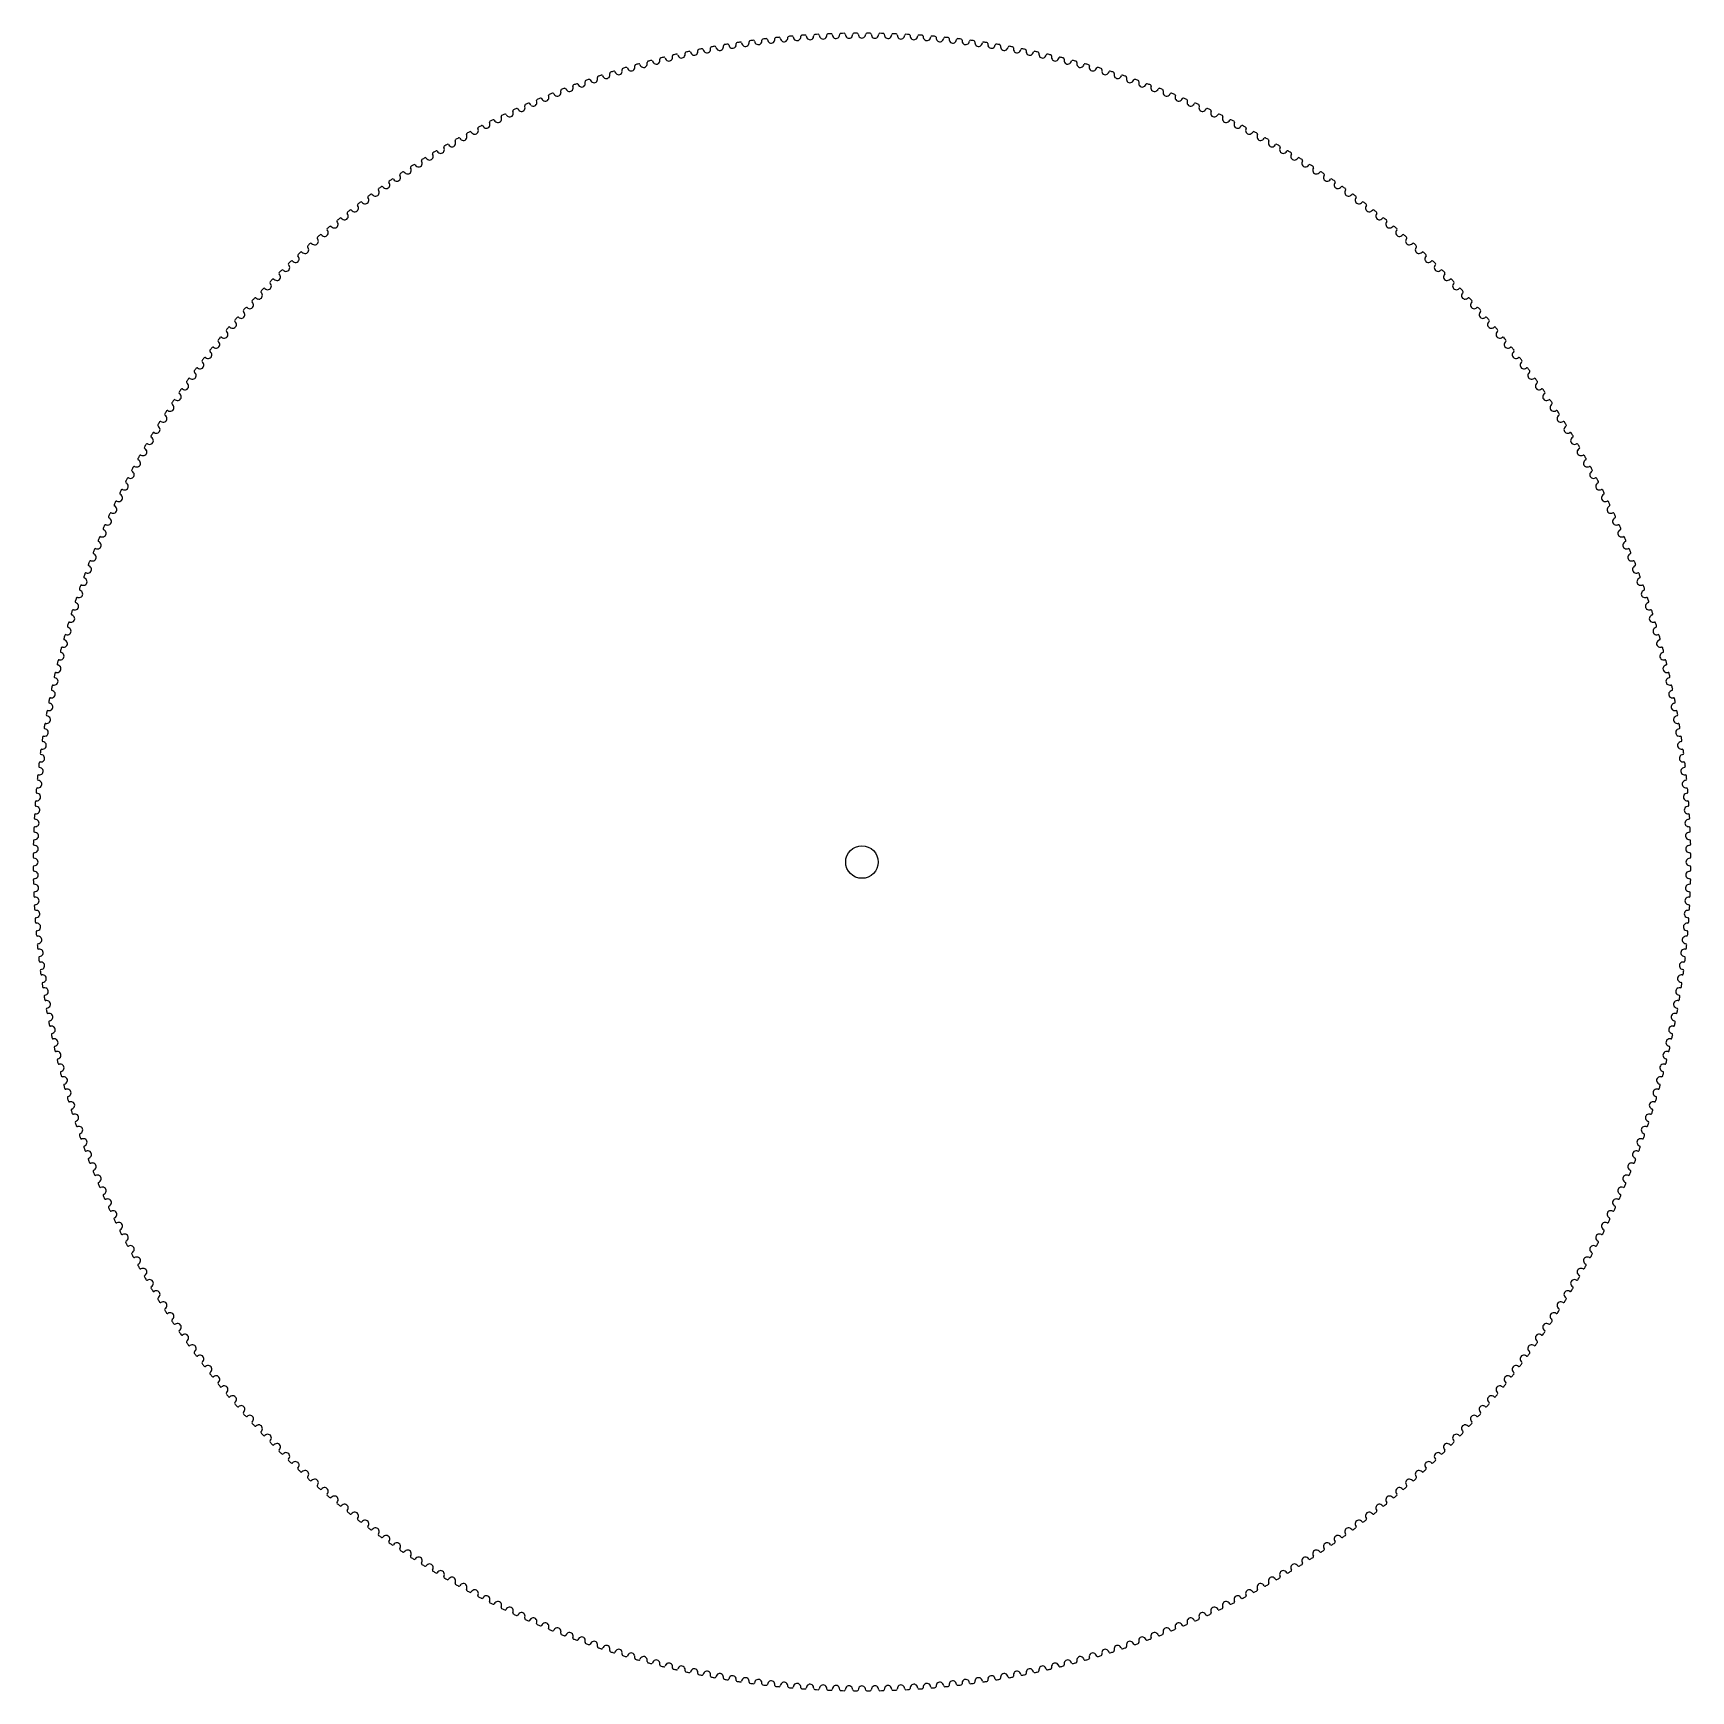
# Model space of a CAD drawing. Header units: millimetres. Extents: x 0 to 254, y 0 to 254.
import ezdxf

# ---------------------------------------------------------------- set-up
doc = ezdxf.new("R2010")
doc.units = ezdxf.units.MM

msp = doc.modelspace()

# ---------------------------------------------------------------- linework, layer by layer
msp.add_circle((127.32, 127.32), 2.5)
for centre, radius, start, end in [((120.08, 254.04), 0.15, 93.6, 176.1686), ((127.32, 127.33), 127.07, 93.0293, 93.2707), ((120.62, 254.07), 0.15, 10.1314, 92.7), ((120.93, 254.19), 1, -21.677, -2.3988), ((122.07, 254.14), 0.15, 92.7, 175.2686), ((127.32, 127.33), 127.07, 92.1293, 92.3707), ((122.61, 254.16), 0.15, 9.2314, 91.8), ((123.75, 254.3), 1, -173.1012, -153.823), ((122.92, 254.28), 1, -22.577, -3.2988), ((124.07, 254.21), 0.15, 91.8, 174.3686), ((127.32, 127.33), 127.07, 91.2293, 91.4707), ((124.6, 254.22), 0.15, 8.3314, 90.9), ((125.74, 254.34), 1, -174.0012, -154.723), ((124.91, 254.33), 1, -23.477, -4.1988), ((126.06, 254.24), 0.15, 90.9, 173.4686), ((127.32, 127.33), 127.07, 90.3293, 90.5707), ((126.59, 254.25), 0.15, 7.4314, 90), ((127.74, 254.35), 1, -174.9012, -155.623), ((126.91, 254.35), 1, -24.377, -5.0988), ((128.05, 254.25), 0.15, 90, 172.5686), ((127.32, 127.33), 127.07, 89.4293, 89.6707), ((128.59, 254.24), 0.15, 6.5314, 89.1), ((129.73, 254.33), 1, -175.8012, -156.523), ((128.9, 254.34), 1, -25.277, -5.9988), ((130.05, 254.22), 0.15, 89.1, 171.6686), ((127.32, 127.33), 127.07, 88.5293, 88.7707), ((130.58, 254.21), 0.15, 5.6314, 88.2), ((131.73, 254.28), 1, -176.7012, -157.423), ((130.9, 254.3), 1, -26.177, -6.8988), ((132.04, 254.16), 0.15, 88.2, 170.7686), ((127.32, 127.33), 127.07, 87.6293, 87.8707), ((132.57, 254.14), 0.15, 4.7314, 87.3), ((133.72, 254.19), 1, -177.6012, -158.323), ((134.03, 254.07), 0.15, 87.3, 169.8686), ((127.32, 127.33), 127.07, 86.7293, 86.9707), ((134.56, 254.04), 0.15, 3.8314, 86.4), ((127.32, 127.33), 127.07, 102.0293, 102.2707), ((100.87, 251.46), 0.15, 19.1314, 101.7), ((101.16, 251.63), 1, -12.677, 6.6012), ((102.3, 251.76), 0.15, 101.7, -175.7314), ((127.32, 127.33), 127.07, 101.1293, 101.3707), ((102.82, 251.86), 0.15, 18.2314, 100.8), ((103.93, 252.18), 1, -164.1012, -144.823), ((103.55, 251.94), 0.555, -142.6349, -79.2), ((103.55, 251.94), 0.555, -79.2, -15.7651), ((103.11, 252.03), 1, -13.577, 5.7012), ((104.26, 252.13), 0.15, 100.8, -176.6314), ((127.32, 127.33), 127.07, 100.2293, 100.4707), ((104.78, 252.23), 0.15, 17.3314, 99.9), ((105.89, 252.53), 1, -165.0012, -145.723), ((105.51, 252.3), 0.555, -143.5349, -80.1), ((105.51, 252.3), 0.555, -80.1, -16.6651), ((105.08, 252.39), 1, -14.477, 4.8012), ((106.22, 252.48), 0.15, 99.9, -177.5314), ((127.32, 127.33), 127.07, 99.3293, 99.5707), ((106.75, 252.57), 0.15, 16.4314, 99), ((107.86, 252.85), 1, -165.9012, -146.623), ((107.48, 252.63), 0.555, -144.4349, -81), ((107.48, 252.63), 0.555, -81, -17.5651), ((107.04, 252.72), 1, -15.377, 3.9012), ((108.19, 252.8), 0.15, 99, -178.4314), ((127.32, 127.33), 127.07, 98.4293, 98.6707), ((108.72, 252.88), 0.15, 15.5314, 98.1), ((109.84, 253.14), 1, -166.8012, -147.523), ((109.45, 252.92), 0.555, -145.3349, -81.9), ((109.45, 252.92), 0.555, -81.9, -18.4651), ((109.02, 253.03), 1, -16.277, 3.0012), ((110.16, 253.08), 0.15, 98.1, -179.3314), ((127.32, 127.33), 127.07, 97.5293, 97.7707), ((110.69, 253.15), 0.15, 14.6314, 97.2), ((111.81, 253.4), 1, -167.7012, -148.423), ((111.42, 253.19), 0.555, -146.2349, -82.8), ((111.42, 253.19), 0.555, -82.8, -19.3651), ((110.99, 253.3), 1, -17.177, 2.1012), ((112.14, 253.34), 0.15, 97.2, 179.7686), ((127.32, 127.33), 127.07, 96.6293, 96.8707), ((112.67, 253.4), 0.15, 13.7314, 96.3), ((113.8, 253.63), 1, -168.6012, -149.323), ((113.4, 253.42), 0.555, -147.1349, -83.7), ((113.4, 253.42), 0.555, -83.7, -20.2651), ((112.97, 253.54), 1, -18.077, 1.2012), ((114.12, 253.56), 0.15, 96.3, 178.8686), ((127.32, 127.33), 127.07, 95.7293, 95.9707), ((114.65, 253.61), 0.15, 12.8314, 95.4), ((115.78, 253.83), 1, -169.5012, -150.223), ((115.38, 253.63), 0.555, -148.0349, -84.6), ((115.38, 253.63), 0.555, -84.6, -21.1651), ((114.96, 253.75), 1, -18.977, 0.3012), ((116.11, 253.75), 0.15, 95.4, 177.9686), ((127.32, 127.33), 127.07, 94.8293, 95.0707), ((116.64, 253.8), 0.15, 11.9314, 94.5), ((117.77, 253.99), 1, -170.4012, -151.123), ((117.37, 253.8), 0.555, -148.9349, -85.5), ((117.37, 253.8), 0.555, -85.5, -22.0651), ((116.94, 253.93), 1, -19.877, -0.5988), ((118.09, 253.91), 0.15, 94.5, 177.0686), ((127.32, 127.33), 127.07, 93.9293, 94.1707), ((118.63, 253.95), 0.15, 11.0314, 93.6), ((119.76, 254.13), 1, -171.3012, -152.023), ((119.36, 253.94), 0.555, -149.8349, -86.4), ((119.36, 253.94), 0.555, -86.4, -22.9651), ((118.93, 254.08), 1, -20.777, -1.4988), ((121.75, 254.23), 1, -172.2012, -152.923), ((121.35, 254.05), 0.555, -150.7349, -87.3), ((121.35, 254.05), 0.555, -87.3, -23.8651), ((123.34, 254.13), 0.555, -151.6349, -88.2), ((123.34, 254.13), 0.555, -88.2, -24.7651), ((125.33, 254.17), 0.555, -152.5349, -89.1), ((125.33, 254.17), 0.555, -89.1, -25.6651), ((127.32, 254.19), 0.555, -153.4349, -90), ((127.32, 254.19), 0.555, -90, -26.5651), ((129.32, 254.17), 0.555, -154.3349, -90.9), ((129.32, 254.17), 0.555, -90.9, -27.4651), ((131.31, 254.13), 0.555, -155.2349, -91.8), ((131.31, 254.13), 0.555, -91.8, -28.3651), ((133.3, 254.05), 0.555, -156.1349, -92.7), ((133.3, 254.05), 0.555, -92.7, -29.2651), ((132.89, 254.23), 1, -27.077, -7.7988), ((135.71, 254.08), 1, -178.5012, -159.223), ((135.29, 253.94), 0.555, -157.0349, -93.6), ((135.29, 253.94), 0.555, -93.6, -30.1651), ((134.89, 254.13), 1, -27.977, -8.6988), ((136.02, 253.95), 0.15, 86.4, 168.9686), ((127.32, 127.33), 127.07, 85.8293, 86.0707), ((136.55, 253.91), 0.15, 2.9314, 85.5), ((137.7, 253.93), 1, -179.4012, -160.123), ((137.28, 253.8), 0.555, -157.9349, -94.5), ((137.28, 253.8), 0.555, -94.5, -31.0651), ((136.88, 253.99), 1, -28.877, -9.5988), ((138.01, 253.8), 0.15, 85.5, 168.0686), ((127.32, 127.33), 127.07, 84.9293, 85.1707), ((138.54, 253.75), 0.15, 2.0314, 84.6), ((139.69, 253.75), 1, 179.6988, -161.023), ((139.26, 253.63), 0.555, -158.8349, -95.4), ((139.26, 253.63), 0.555, -95.4, -31.9651), ((138.87, 253.83), 1, -29.777, -10.4988), ((140, 253.61), 0.15, 84.6, 167.1686), ((127.32, 127.33), 127.07, 84.0293, 84.2707), ((140.53, 253.56), 0.15, 1.1314, 83.7), ((141.68, 253.54), 1, 178.7988, -161.923), ((141.25, 253.42), 0.555, -159.7349, -96.3), ((141.25, 253.42), 0.555, -96.3, -32.8651), ((140.85, 253.63), 1, -30.677, -11.3988), ((141.98, 253.4), 0.15, 83.7, 166.2686), ((127.32, 127.33), 127.07, 83.1293, 83.3707), ((142.51, 253.34), 0.15, 0.2314, 82.8), ((143.66, 253.3), 1, 177.8988, -162.823), ((143.22, 253.19), 0.555, -160.6349, -97.2), ((143.22, 253.19), 0.555, -97.2, -33.7651), ((142.83, 253.4), 1, -31.577, -12.2988), ((143.96, 253.15), 0.15, 82.8, 165.3686), ((127.32, 127.33), 127.07, 82.2293, 82.4707), ((144.48, 253.08), 0.15, -0.6686, 81.9), ((145.63, 253.03), 1, 176.9988, -163.723), ((145.2, 252.92), 0.555, -161.5349, -98.1), ((145.2, 252.92), 0.555, -98.1, -34.6651), ((144.81, 253.14), 1, -32.477, -13.1988), ((145.93, 252.88), 0.15, 81.9, 164.4686), ((127.32, 127.33), 127.07, 81.3293, 81.5707), ((146.46, 252.8), 0.15, -1.5686, 81), ((147.61, 252.72), 1, 176.0988, -164.623), ((147.17, 252.63), 0.555, -162.4349, -99), ((147.17, 252.63), 0.555, -99, -35.5651), ((146.79, 252.85), 1, -33.377, -14.0988), ((147.9, 252.57), 0.15, 81, 163.5686), ((127.32, 127.33), 127.07, 80.4293, 80.6707), ((148.43, 252.48), 0.15, -2.4686, 80.1), ((149.57, 252.39), 1, 175.1988, -165.523), ((149.14, 252.3), 0.555, -163.3349, -99.9), ((149.14, 252.3), 0.555, -99.9, -36.4651), ((148.76, 252.53), 1, -34.277, -14.9988), ((149.86, 252.23), 0.15, 80.1, 162.6686), ((127.32, 127.33), 127.07, 79.5293, 79.7707), ((150.39, 252.13), 0.15, -3.3686, 79.2), ((151.53, 252.03), 1, 174.2988, -166.423), ((151.1, 251.94), 0.555, -164.2349, -100.8), ((151.1, 251.94), 0.555, -100.8, -37.3651), ((150.72, 252.18), 1, -35.177, -15.8988), ((151.82, 251.86), 0.15, 79.2, 161.7686), ((127.32, 127.33), 127.07, 78.6293, 78.8707), ((152.35, 251.76), 0.15, -4.2686, 78.3), ((153.49, 251.63), 1, 173.3988, -167.323), ((153.78, 251.46), 0.15, 78.3, 160.8686), ((127.32, 127.33), 127.07, 77.7293, 77.9707), ((127.32, 127.33), 127.07, 106.5293, 106.7707), ((91.21, 249), 0.15, 23.6314, 106.2), ((92.28, 249.43), 1, -158.7012, -139.423), ((92.62, 249.41), 0.15, 106.2, -171.2314), ((91.49, 249.19), 1, -8.177, 11.1012), ((127.32, 127.33), 127.07, 105.6293, 105.8707), ((93.13, 249.55), 0.15, 22.7314, 105.3), ((94.2, 249.96), 1, -159.6012, -140.323), ((93.85, 249.69), 0.555, -138.1349, -74.7), ((93.85, 249.69), 0.555, -74.7, -11.2651), ((94.54, 249.94), 0.15, 105.3, -172.1314), ((93.4, 249.74), 1, -9.077, 10.2012), ((127.32, 127.33), 127.07, 104.7293, 104.9707), ((95.05, 250.08), 0.15, 21.8314, 104.4), ((96.13, 250.47), 1, -160.5012, -141.223), ((95.77, 250.2), 0.555, -139.0349, -75.6), ((95.77, 250.2), 0.555, -75.6, -12.1651), ((96.47, 250.44), 0.15, 104.4, -173.0314), ((95.33, 250.26), 1, -9.977, 9.3012), ((127.32, 127.33), 127.07, 103.8293, 104.0707), ((96.98, 250.57), 0.15, 20.9314, 103.5), ((98.07, 250.94), 1, -161.4012, -142.123), ((97.71, 250.68), 0.555, -139.9349, -76.5), ((97.71, 250.68), 0.555, -76.5, -13.0651), ((98.4, 250.91), 0.15, 103.5, -173.9314), ((97.27, 250.75), 1, -10.877, 8.4012), ((127.32, 127.33), 127.07, 102.9293, 103.1707), ((98.92, 251.03), 0.15, 20.0314, 102.6), ((100.02, 251.38), 1, -162.3012, -143.023), ((99.65, 251.13), 0.555, -140.8349, -77.4), ((99.65, 251.13), 0.555, -77.4, -13.9651), ((99.21, 251.2), 1, -11.777, 7.5012), ((100.35, 251.35), 0.15, 102.6, -174.8314), ((101.97, 251.8), 1, -163.2012, -143.923), ((101.6, 251.55), 0.555, -141.7349, -78.3), ((101.6, 251.55), 0.555, -78.3, -14.8651), ((153.05, 251.55), 0.555, -165.1349, -101.7), ((153.05, 251.55), 0.555, -101.7, -38.2651), ((152.68, 251.8), 1, -36.077, -16.7988), ((154.3, 251.35), 0.15, -5.1686, 77.4), ((155.44, 251.2), 1, 172.4988, -168.223), ((155, 251.13), 0.555, -166.0349, -102.6), ((155, 251.13), 0.555, -102.6, -39.1651), ((154.63, 251.38), 1, -36.977, -17.6988), ((155.72, 251.03), 0.15, 77.4, 159.9686), ((127.32, 127.33), 127.07, 76.8293, 77.0707), ((156.24, 250.91), 0.15, -6.0686, 76.5), ((157.38, 250.75), 1, 171.5988, -169.123), ((156.94, 250.68), 0.555, -166.9349, -103.5), ((156.94, 250.68), 0.555, -103.5, -40.0651), ((156.58, 250.94), 1, -37.877, -18.5988), ((157.66, 250.57), 0.15, 76.5, 159.0686), ((127.32, 127.33), 127.07, 75.9293, 76.1707), ((158.18, 250.44), 0.15, -6.9686, 75.6), ((159.32, 250.26), 1, 170.6988, -170.023), ((158.87, 250.2), 0.555, -167.8349, -104.4), ((158.87, 250.2), 0.555, -104.4, -40.9651), ((158.51, 250.47), 1, -38.777, -19.4988), ((159.6, 250.08), 0.15, 75.6, 158.1686), ((127.32, 127.33), 127.07, 75.0293, 75.2707), ((160.11, 249.94), 0.15, -7.8686, 74.7), ((161.24, 249.74), 1, 169.7988, -170.923), ((160.8, 249.69), 0.555, -168.7349, -105.3), ((160.8, 249.69), 0.555, -105.3, -41.8651), ((160.44, 249.96), 1, -39.677, -20.3988), ((161.52, 249.55), 0.15, 74.7, 157.2686), ((127.32, 127.33), 127.07, 74.1293, 74.3707), ((162.03, 249.41), 0.15, -8.7686, 73.8), ((163.16, 249.19), 1, 168.8988, -171.823), ((162.37, 249.43), 1, -40.577, -21.2988), ((163.44, 249), 0.15, 73.8, 156.3686), ((127.32, 127.33), 127.07, 73.2293, 73.4707), ((127.32, 127.33), 127.07, 110.1293, 110.3707), ((83.64, 246.49), 0.15, 27.2314, 109.8), ((84.68, 246.98), 1, -155.1012, -135.823), ((84.35, 246.69), 0.555, -70.2, -6.7651), ((85.02, 246.99), 0.15, 109.8, -167.6314), ((83.9, 246.7), 1, -4.577, 14.7012), ((127.32, 127.33), 127.07, 109.2293, 109.4707), ((85.52, 247.17), 0.15, 26.3314, 108.9), ((86.57, 247.64), 1, -156.0012, -136.723), ((86.23, 247.35), 0.555, -134.5349, -71.1), ((86.23, 247.35), 0.555, -71.1, -7.6651), ((86.9, 247.64), 0.15, 108.9, -168.5314), ((85.78, 247.37), 1, -5.477, 13.8012), ((127.32, 127.33), 127.07, 108.3293, 108.5707), ((87.41, 247.81), 0.15, 25.4314, 108), ((88.46, 248.26), 1, -156.9012, -137.623), ((88.12, 247.98), 0.555, -135.4349, -72), ((88.12, 247.98), 0.555, -72, -8.5651), ((88.8, 248.26), 0.15, 108, -169.4314), ((87.68, 248.01), 1, -6.377, 12.9012), ((127.32, 127.33), 127.07, 107.4293, 107.6707), ((89.31, 248.42), 0.15, 24.5314, 107.1), ((90.37, 248.86), 1, -157.8012, -138.523), ((90.02, 248.58), 0.555, -136.3349, -72.9), ((90.02, 248.58), 0.555, -72.9, -9.4651), ((90.7, 248.85), 0.15, 107.1, -170.3314), ((89.58, 248.62), 1, -7.277, 12.0012), ((91.93, 249.15), 0.555, -137.2349, -73.8), ((91.93, 249.15), 0.555, -73.8, -10.3651), ((162.72, 249.15), 0.555, -169.6349, -106.2), ((162.72, 249.15), 0.555, -106.2, -42.7651), ((163.95, 248.85), 0.15, -9.6686, 72.9), ((165.07, 248.62), 1, 167.9988, -172.723), ((164.63, 248.58), 0.555, -170.5349, -107.1), ((164.63, 248.58), 0.555, -107.1, -43.6651), ((164.28, 248.86), 1, -41.477, -22.1988), ((165.34, 248.42), 0.15, 72.9, 155.4686), ((127.32, 127.33), 127.07, 72.3293, 72.5707), ((165.85, 248.26), 0.15, -10.5686, 72), ((166.97, 248.01), 1, 167.0988, -173.623), ((166.53, 247.98), 0.555, -171.4349, -108), ((166.53, 247.98), 0.555, -108, -44.5651), ((166.18, 248.26), 1, -42.377, -23.0988), ((167.24, 247.81), 0.15, 72, 154.5686), ((127.32, 127.33), 127.07, 71.4293, 71.6707), ((167.74, 247.64), 0.15, -11.4686, 71.1), ((168.86, 247.37), 1, 166.1988, -174.523), ((168.42, 247.35), 0.555, -172.3349, -108.9), ((168.42, 247.35), 0.555, -108.9, -45.4651), ((168.08, 247.64), 1, -43.277, -23.9988), ((169.13, 247.17), 0.15, 71.1, 153.6686), ((127.32, 127.33), 127.07, 70.5293, 70.7707), ((169.63, 246.99), 0.15, -12.3686, 70.2), ((170.74, 246.7), 1, 165.2988, -175.423), ((170.3, 246.69), 0.555, -173.2349, -109.8), ((169.96, 246.98), 1, -44.177, -24.8988), ((171, 246.49), 0.15, 70.2, 152.7686), ((127.32, 127.33), 127.07, 69.6293, 69.8707), ((77.59, 244.1), 0.15, 113.4, -164.0314), ((76.49, 243.74), 1, -0.977, 18.3012), ((127.32, 127.33), 127.07, 112.8293, 113.0707), ((78.08, 244.3), 0.15, 29.9314, 112.5), ((79.09, 244.84), 1, -152.4012, -133.123), ((78.77, 244.53), 0.555, -130.9349, -67.5), ((78.77, 244.53), 0.555, -67.5, -4.0651), ((79.43, 244.86), 0.15, 112.5, -164.9314), ((78.33, 244.53), 1, -1.877, 17.4012), ((127.32, 127.33), 127.07, 111.9293, 112.1707), ((79.92, 245.06), 0.15, 29.0314, 111.6), ((80.95, 245.59), 1, -153.3012, -134.023), ((80.62, 245.28), 0.555, -131.8349, -68.4), ((80.62, 245.28), 0.555, -68.4, -4.9651), ((81.28, 245.6), 0.15, 111.6, -165.8314), ((80.18, 245.28), 1, -2.777, 16.5012), ((127.32, 127.33), 127.07, 111.0293, 111.2707), ((81.78, 245.79), 0.15, 28.1314, 110.7), ((82.81, 246.3), 1, -154.2012, -134.923), ((82.48, 246), 0.555, -132.7349, -69.3), ((82.48, 246), 0.555, -69.3, -5.8651), ((83.14, 246.31), 0.15, 110.7, -166.7314), ((82.03, 246.01), 1, -3.677, 15.6012), ((84.35, 246.69), 0.555, -133.6349, -70.2), ((170.3, 246.69), 0.555, -109.8, -46.3651), ((171.5, 246.31), 0.15, -13.2686, 69.3), ((172.61, 246.01), 1, 164.3988, -176.323), ((172.17, 246), 0.555, -174.1349, -110.7), ((172.17, 246), 0.555, -110.7, -47.2651), ((171.84, 246.3), 1, -45.077, -25.7988), ((172.87, 245.79), 0.15, 69.3, 151.8686), ((127.32, 127.33), 127.07, 68.7293, 68.9707), ((173.37, 245.6), 0.15, -14.1686, 68.4), ((174.47, 245.28), 1, 163.4988, -177.223), ((174.03, 245.28), 0.555, -175.0349, -111.6), ((174.03, 245.28), 0.555, -111.6, -48.1651), ((173.7, 245.59), 1, -45.977, -26.6988), ((174.73, 245.06), 0.15, 68.4, 150.9686), ((127.32, 127.33), 127.07, 67.8293, 68.0707), ((175.22, 244.86), 0.15, -15.0686, 67.5), ((176.32, 244.53), 1, 162.5988, -178.123), ((175.87, 244.53), 0.555, -175.9349, -112.5), ((175.87, 244.53), 0.555, -112.5, -49.0651), ((175.55, 244.84), 1, -46.877, -27.5988), ((176.57, 244.3), 0.15, 67.5, 150.0686), ((127.32, 127.33), 127.07, 66.9293, 67.1707), ((177.06, 244.1), 0.15, -15.9686, 66.6), ((178.15, 243.74), 1, 161.6988, -179.023), ((72.14, 241.62), 0.15, 116.1, -161.3314), ((71.07, 241.22), 1, 1.723, 21.0012), ((127.32, 127.33), 127.07, 115.5293, 115.7707), ((72.62, 241.85), 0.15, 32.6314, 115.2), ((73.61, 242.44), 1, -149.7012, -130.423), ((73.31, 242.11), 0.555, -128.2349, -64.8), ((73.31, 242.11), 0.555, -64.8, -1.3651), ((73.94, 242.48), 0.15, 115.2, -162.2314), ((72.86, 242.09), 1, 0.823, 20.1012), ((127.32, 127.33), 127.07, 114.6293, 114.8707), ((74.43, 242.7), 0.15, 31.7314, 114.3), ((75.43, 243.27), 1, -150.6012, -131.323), ((75.12, 242.95), 0.555, -129.1349, -65.7), ((75.12, 242.95), 0.555, -65.7, -2.2651), ((75.76, 243.3), 0.15, 114.3, -163.1314), ((74.67, 242.93), 1, -0.077, 19.2012), ((127.32, 127.33), 127.07, 113.7293, 113.9707), ((76.25, 243.52), 0.15, 30.8314, 113.4), ((77.25, 244.07), 1, -151.5012, -132.223), ((76.94, 243.75), 0.555, -130.0349, -66.6), ((76.94, 243.75), 0.555, -66.6, -3.1651), ((177.71, 243.75), 0.555, -176.8349, -113.4), ((177.71, 243.75), 0.555, -113.4, -49.9651), ((177.39, 244.07), 1, -47.777, -28.4988), ((178.4, 243.52), 0.15, 66.6, 149.1686), ((127.33, 127.33), 127.07, 66.0293, 66.2707), ((178.89, 243.3), 0.15, -16.8686, 65.7), ((179.98, 242.93), 1, 160.7988, -179.923), ((179.53, 242.95), 0.555, -177.7349, -114.3), ((179.53, 242.95), 0.555, -114.3, -50.8651), ((179.22, 243.27), 1, -48.677, -29.3988), ((180.22, 242.7), 0.15, 65.7, 148.2686), ((127.33, 127.33), 127.07, 65.1293, 65.3707), ((180.7, 242.48), 0.15, -17.7686, 64.8), ((181.79, 242.09), 1, 159.8988, 179.177), ((181.34, 242.11), 0.555, -178.6349, -115.2), ((181.34, 242.11), 0.555, -115.2, -51.7651), ((181.04, 242.44), 1, -49.577, -30.2988), ((182.03, 241.85), 0.15, 64.8, 147.3686), ((127.33, 127.33), 127.07, 64.2293, 64.4707), ((182.51, 241.62), 0.15, -18.6686, 63.9), ((183.58, 241.22), 1, 158.9988, 178.277), ((66.82, 238.9), 0.15, 118.8, -158.6314), ((127.32, 127.33), 127.07, 118.2293, 118.4707), ((67.29, 239.15), 0.15, 35.3314, 117.9), ((68.25, 239.78), 1, -147.0012, -127.723), ((67.96, 239.44), 0.555, -125.5349, -62.1), ((67.96, 239.44), 0.555, -62.1, 1.3349), ((68.58, 239.83), 0.15, 117.9, -159.5314), ((67.52, 239.39), 1, 3.523, 22.8012), ((127.32, 127.33), 127.07, 117.3293, 117.5707), ((69.05, 240.08), 0.15, 34.4314, 117), ((70.02, 240.7), 1, -147.9012, -128.623), ((69.73, 240.36), 0.555, -126.4349, -63), ((69.73, 240.36), 0.555, -63, 0.4349), ((70.35, 240.74), 0.15, 117, -160.4314), ((69.28, 240.32), 1, 2.623, 21.9012), ((127.32, 127.33), 127.07, 116.4293, 116.6707), ((70.83, 240.98), 0.15, 33.5314, 116.1), ((71.81, 241.58), 1, -148.8012, -129.523), ((71.51, 241.25), 0.555, -127.3349, -63.9), ((71.51, 241.25), 0.555, -63.9, -0.4651), ((183.14, 241.25), 0.555, -179.5349, -116.1), ((183.14, 241.25), 0.555, -116.1, -52.6651), ((182.84, 241.58), 1, -50.477, -31.1988), ((183.82, 240.98), 0.15, 63.9, 146.4686), ((127.33, 127.33), 127.07, 63.3293, 63.5707), ((184.29, 240.74), 0.15, -19.5686, 63), ((185.36, 240.32), 1, 158.0988, 177.377), ((184.92, 240.36), 0.555, 179.5651, -117), ((184.92, 240.36), 0.555, -117, -53.5651), ((184.62, 240.7), 1, -51.377, -32.0988), ((185.6, 240.08), 0.15, 63, 145.5686), ((127.33, 127.33), 127.07, 62.4293, 62.6707), ((187.13, 239.39), 1, 157.1988, 176.477), ((186.69, 239.44), 0.555, 178.6651, -117.9), ((186.07, 239.83), 0.15, -20.4686, 62.1), ((186.69, 239.44), 0.555, -117.9, -54.4651), ((186.4, 239.78), 1, -52.277, -32.9988), ((187.36, 239.15), 0.15, 62.1, 144.6686), ((127.33, 127.33), 127.07, 61.5293, 61.7707), ((187.83, 238.9), 0.15, -21.3686, 61.2), ((62.74, 236.52), 0.555, -59.4, 4.0349), ((63.34, 236.94), 0.15, 120.6, -156.8314), ((62.3, 236.45), 1, 6.223, 25.5012), ((127.32, 127.33), 127.07, 120.0293, 120.2707), ((63.81, 237.21), 0.15, 37.1314, 119.7), ((64.75, 237.87), 1, -145.2012, -125.923), ((64.47, 237.52), 0.555, -123.7349, -60.3), ((64.47, 237.52), 0.555, -60.3, 3.1349), ((65.07, 237.93), 0.15, 119.7, -157.7314), ((64.03, 237.46), 1, 5.323, 24.6012), ((127.32, 127.33), 127.07, 119.1293, 119.3707), ((65.54, 238.19), 0.15, 36.2314, 118.8), ((66.49, 238.84), 1, -146.1012, -126.823), ((66.21, 238.5), 0.555, -124.6349, -61.2), ((66.21, 238.5), 0.555, -61.2, 2.2349), ((65.76, 238.44), 1, 4.423, 23.7012), ((188.88, 238.44), 1, 156.2988, 175.577), ((188.44, 238.5), 0.555, 177.7651, -118.8), ((188.44, 238.5), 0.555, -118.8, -55.3651), ((188.16, 238.84), 1, -53.177, -33.8988), ((189.11, 238.19), 0.15, 61.2, 143.7686), ((127.33, 127.33), 127.07, 60.6293, 60.8707), ((190.62, 237.46), 1, 155.3988, 174.677), ((190.18, 237.52), 0.555, 176.8651, -119.7), ((189.57, 237.93), 0.15, -22.2686, 60.3), ((190.18, 237.52), 0.555, -119.7, -56.2651), ((189.9, 237.87), 1, -54.077, -34.7988), ((190.84, 237.21), 0.15, 60.3, 142.8686), ((127.33, 127.33), 127.07, 59.7293, 59.9707), ((192.34, 236.45), 1, 154.4988, 173.777), ((191.9, 236.52), 0.555, 175.9651, -120.6), ((191.3, 236.94), 0.15, -23.1686, 59.4), ((58.25, 233.81), 0.15, 123.3, -154.1314), ((127.32, 127.33), 127.07, 122.7293, 122.9707), ((58.7, 234.1), 0.15, 39.8314, 122.4), ((59.61, 234.8), 1, -142.5012, -123.223), ((59.35, 234.44), 0.555, -121.0349, -57.6), ((59.35, 234.44), 0.555, -57.6, 5.8349), ((59.93, 234.88), 0.15, 122.4, -155.0314), ((58.91, 234.36), 1, 8.023, 27.3012), ((127.32, 127.33), 127.07, 121.8293, 122.0707), ((60.39, 235.16), 0.15, 38.9314, 121.5), ((61.3, 235.85), 1, -143.4012, -124.123), ((61.04, 235.49), 0.555, -121.9349, -58.5), ((61.04, 235.49), 0.555, -58.5, 4.9349), ((61.63, 235.92), 0.15, 121.5, -155.9314), ((60.6, 235.42), 1, 7.123, 26.4012), ((127.32, 127.33), 127.07, 120.9293, 121.1707), ((62.09, 236.2), 0.15, 38.0314, 120.6), ((63.02, 236.87), 1, -144.3012, -125.023), ((62.74, 236.52), 0.555, -122.8349, -59.4), ((191.9, 236.52), 0.555, -120.6, -57.1651), ((191.63, 236.87), 1, -54.977, -35.6988), ((192.56, 236.2), 0.15, 59.4, 141.9686), ((127.33, 127.33), 127.07, 58.8293, 59.0707), ((194.05, 235.42), 1, 153.5988, 172.877), ((193.61, 235.49), 0.555, 175.0651, -121.5), ((193.02, 235.92), 0.15, -24.0686, 58.5), ((193.61, 235.49), 0.555, -121.5, -58.0651), ((193.34, 235.85), 1, -55.877, -36.5988), ((194.26, 235.16), 0.15, 58.5, 141.0686), ((127.33, 127.33), 127.07, 57.9293, 58.1707), ((195.74, 234.36), 1, 152.6988, 171.977), ((195.3, 234.44), 0.555, 174.1651, -122.4), ((194.72, 234.88), 0.15, -24.9686, 57.6), ((195.3, 234.44), 0.555, -122.4, -58.9651), ((195.04, 234.8), 1, -56.777, -37.4988), ((195.95, 234.1), 0.15, 57.6, 140.1686), ((127.33, 127.33), 127.07, 57.0293, 57.2707), ((196.4, 233.81), 0.15, -25.8686, 56.7), ((54.94, 231.58), 0.15, 125.1, -152.3314), ((53.94, 231.01), 1, 10.723, 30.0012), ((127.32, 127.33), 127.07, 124.5293, 124.7707), ((55.38, 231.89), 0.15, 41.6314, 124.2), ((56.27, 232.62), 1, -140.7012, -121.423), ((56.02, 232.25), 0.555, -119.2349, -55.8), ((56.02, 232.25), 0.555, -55.8, 7.6349), ((56.59, 232.71), 0.15, 124.2, -153.2314), ((55.58, 232.15), 1, 9.823, 29.1012), ((127.32, 127.33), 127.07, 123.6293, 123.8707), ((57.03, 233), 0.15, 40.7314, 123.3), ((57.93, 233.72), 1, -141.6012, -122.323), ((57.67, 233.36), 0.555, -120.1349, -56.7), ((57.67, 233.36), 0.555, -56.7, 6.7349), ((57.24, 233.27), 1, 8.923, 28.2012), ((197.41, 233.27), 1, 151.7988, 171.077), ((196.98, 233.36), 0.555, 173.2651, -123.3), ((196.98, 233.36), 0.555, -123.3, -59.8651), ((196.72, 233.72), 1, -57.677, -38.3988), ((197.62, 233), 0.15, 56.7, 139.2686), ((127.33, 127.33), 127.07, 56.1293, 56.3707), ((199.07, 232.15), 1, 150.8988, 170.177), ((198.63, 232.25), 0.555, 172.3651, -124.2), ((198.06, 232.71), 0.15, -26.7686, 55.8), ((198.63, 232.25), 0.555, -124.2, -60.7651), ((198.38, 232.62), 1, -58.577, -39.2988), ((199.27, 231.89), 0.15, 55.8, 138.3686), ((127.33, 127.33), 127.07, 55.2293, 55.4707), ((200.71, 231.01), 1, 149.9988, 169.277), ((199.71, 231.58), 0.15, -27.6686, 54.9), ((51.15, 228.78), 0.555, -53.1, 10.3349), ((51.7, 229.26), 0.15, 126.9, -150.5314), ((50.72, 228.66), 1, 12.523, 31.8012), ((127.32, 127.33), 127.07, 126.3293, 126.5707), ((52.13, 229.58), 0.15, 43.4314, 126), ((52.99, 230.34), 1, -138.9012, -119.623), ((52.75, 229.96), 0.555, -117.4349, -54), ((52.75, 229.96), 0.555, -54, 9.4349), ((53.31, 230.43), 0.15, 126, -151.4314), ((52.32, 229.85), 1, 11.623, 30.9012), ((127.32, 127.33), 127.07, 125.4293, 125.6707), ((53.75, 230.74), 0.15, 42.5314, 125.1), ((54.62, 231.49), 1, -139.8012, -120.523), ((54.38, 231.12), 0.555, -118.3349, -54.9), ((54.38, 231.12), 0.555, -54.9, 8.5349), ((200.27, 231.12), 0.555, 171.4651, -125.1), ((200.27, 231.12), 0.555, -125.1, -61.6651), ((200.03, 231.49), 1, -59.477, -40.1988), ((200.9, 230.74), 0.15, 54.9, 137.4686), ((127.33, 127.33), 127.07, 54.3293, 54.5707), ((201.89, 229.96), 0.555, 170.5651, -126), ((202.33, 229.85), 1, 149.0988, 168.377), ((201.34, 230.43), 0.15, -28.5686, 54), ((201.89, 229.96), 0.555, -126, -62.5651), ((201.65, 230.34), 1, -60.377, -41.0988), ((202.52, 229.58), 0.15, 54, 136.5686), ((127.33, 127.33), 127.07, 53.4293, 53.6707), ((203.5, 228.78), 0.555, 169.6651, -126.9), ((203.93, 228.66), 1, 148.1988, 167.477), ((202.95, 229.26), 0.15, -29.4686, 53.1), ((48, 226.33), 0.555, -51.3, 12.1349), ((48.54, 226.83), 0.15, 128.7, -148.7314), ((47.58, 226.2), 1, 14.323, 33.6012), ((127.32, 127.33), 127.07, 128.1293, 128.3707), ((48.96, 227.16), 0.15, 45.2314, 127.8), ((49.79, 227.95), 1, -137.1012, -117.823), ((49.57, 227.57), 0.555, -115.6349, -52.2), ((49.57, 227.57), 0.555, -52.2, 11.2349), ((50.11, 228.06), 0.15, 127.8, -149.6314), ((49.14, 227.44), 1, 13.423, 32.7012), ((127.32, 127.33), 127.07, 127.2293, 127.4707), ((50.53, 228.38), 0.15, 44.3314, 126.9), ((51.38, 229.16), 1, -138.0012, -118.723), ((51.15, 228.78), 0.555, -116.5349, -53.1), ((203.5, 228.78), 0.555, -126.9, -63.4651), ((203.26, 229.16), 1, -61.277, -41.9988), ((204.11, 228.38), 0.15, 53.1, 135.6686), ((127.33, 127.33), 127.07, 52.5293, 52.7707), ((205.08, 227.57), 0.555, 168.7651, -127.8), ((205.51, 227.44), 1, 147.2988, 166.577), ((204.54, 228.06), 0.15, -30.3686, 52.2), ((205.08, 227.57), 0.555, -127.8, -64.3651), ((204.85, 227.95), 1, -62.177, -42.8988), ((205.69, 227.16), 0.15, 52.2, 134.7686), ((127.33, 127.33), 127.07, 51.6293, 51.8707), ((206.65, 226.33), 0.555, 167.8651, -128.7), ((207.07, 226.2), 1, 146.3988, 165.677), ((206.11, 226.83), 0.15, -31.2686, 51.3), ((44.93, 223.79), 0.555, -49.5, 13.9349), ((45.45, 224.31), 0.15, 130.5, -146.9314), ((44.51, 223.65), 1, 16.123, 35.4012), ((127.32, 127.33), 127.07, 129.9293, 130.1707), ((45.86, 224.65), 0.15, 47.0314, 129.6), ((46.67, 225.47), 1, -135.3012, -116.023), ((46.46, 225.08), 0.555, -113.8349, -50.4), ((46.46, 225.08), 0.555, -50.4, 13.0349), ((46.98, 225.58), 0.15, 129.6, -147.8314), ((46.03, 224.94), 1, 15.223, 34.5012), ((127.32, 127.33), 127.07, 129.0293, 129.2707), ((47.4, 225.92), 0.15, 46.1314, 128.7), ((48.22, 226.72), 1, -136.2012, -116.923), ((48, 226.33), 0.555, -114.7349, -51.3), ((206.65, 226.33), 0.555, -128.7, -65.2651), ((206.42, 226.72), 1, -63.077, -43.7988), ((207.25, 225.92), 0.15, 51.3, 133.8686), ((127.33, 127.33), 127.07, 50.7293, 50.9707), ((208.19, 225.08), 0.555, 166.9651, -129.6), ((208.61, 224.94), 1, 145.4988, 164.777), ((207.66, 225.58), 0.15, -32.1686, 50.4), ((208.19, 225.08), 0.555, -129.6, -66.1651), ((207.98, 225.47), 1, -63.977, -44.6988), ((208.79, 224.65), 0.15, 50.4, 132.9686), ((127.33, 127.33), 127.07, 49.8293, 50.0707), ((209.72, 223.79), 0.555, 166.0651, -130.5), ((210.14, 223.65), 1, 144.5988, 163.877), ((209.2, 224.31), 0.15, -33.0686, 49.5), ((42.44, 221.69), 0.15, 132.3, -145.1314), ((41.52, 221), 1, 17.923, 37.2012), ((41.94, 221.16), 0.555, -47.7, 15.7349), ((127.32, 127.33), 127.07, 131.7293, 131.9707), ((42.84, 222.05), 0.15, 48.8314, 131.4), ((43.63, 222.88), 1, -133.5012, -114.223), ((43.43, 222.49), 0.555, -112.0349, -48.6), ((43.94, 223.01), 0.15, 131.4, -146.0314), ((43.43, 222.49), 0.555, -48.6, 14.8349), ((43.01, 222.34), 1, 17.023, 36.3012), ((127.32, 127.33), 127.07, 130.8293, 131.0707), ((44.34, 223.36), 0.15, 47.9314, 130.5), ((45.14, 224.19), 1, -134.4012, -115.123), ((44.93, 223.79), 0.555, -112.9349, -49.5), ((209.72, 223.79), 0.555, -130.5, -67.0651), ((209.51, 224.19), 1, -64.877, -45.5988), ((210.31, 223.36), 0.15, 49.5, 132.0686), ((127.33, 127.33), 127.07, 48.9293, 49.1707), ((211.22, 222.49), 0.555, 165.1651, -131.4), ((211.64, 222.34), 1, 143.6988, 162.977), ((210.71, 223.01), 0.15, -33.9686, 48.6), ((211.22, 222.49), 0.555, -131.4, -67.9651), ((211.02, 222.88), 1, -65.777, -46.4988), ((211.81, 222.05), 0.15, 48.6, 131.1686), ((127.33, 127.33), 127.07, 48.0293, 48.2707), ((212.71, 221.16), 0.555, 164.2651, -132.3), ((213.12, 221), 1, 142.7988, 162.077), ((212.2, 221.69), 0.15, -34.8686, 47.7), ((39.52, 218.98), 0.15, 134.1, -143.3314), ((38.62, 218.26), 1, 19.723, 39.0012), ((127.32, 127.33), 127.07, 133.5293, 133.7707), ((39.04, 218.43), 0.555, -45.9, 17.5349), ((39.91, 219.35), 0.15, 50.6314, 133.2), ((40.67, 220.21), 1, -131.7012, -112.423), ((40.48, 219.8), 0.555, -110.2349, -46.8), ((40.97, 220.35), 0.15, 133.2, -144.2314), ((40.06, 219.64), 1, 18.823, 38.1012), ((40.48, 219.8), 0.555, -46.8, 16.6349), ((127.32, 127.33), 127.07, 132.6293, 132.8707), ((41.36, 220.71), 0.15, 49.7314, 132.3), ((42.14, 221.56), 1, -132.6012, -113.323), ((41.94, 221.16), 0.555, -111.1349, -47.7), ((212.71, 221.16), 0.555, -132.3, -68.8651), ((212.51, 221.56), 1, -66.677, -47.3988), ((213.28, 220.71), 0.15, 47.7, 130.2686), ((127.33, 127.33), 127.07, 47.1293, 47.3707), ((214.17, 219.8), 0.555, 163.3651, -133.2), ((214.58, 219.64), 1, 141.8988, 161.177), ((213.68, 220.35), 0.15, -35.7686, 46.8), ((214.17, 219.8), 0.555, -133.2, -69.7651), ((213.98, 220.21), 1, -67.577, -48.2988), ((214.74, 219.35), 0.15, 46.8, 129.3686), ((127.33, 127.33), 127.07, 46.2293, 46.4707), ((215.61, 218.43), 0.555, 162.4651, -134.1), ((216.02, 218.26), 1, 140.9988, 160.277), ((215.13, 218.98), 0.15, -36.6686, 45.9), ((36.69, 216.17), 0.15, 135.9, -141.5314), ((35.81, 215.43), 1, 21.523, 40.8012), ((127.32, 127.33), 127.07, 135.3293, 135.5707), ((37.06, 216.55), 0.15, 52.4314, 135), ((37.79, 217.44), 1, -129.9012, -110.623), ((37.62, 217.03), 0.555, -108.4349, -45), ((38.09, 217.59), 0.15, 135, -142.4314), ((37.21, 216.85), 1, 20.623, 39.9012), ((127.32, 127.33), 127.07, 134.4293, 134.6707), ((37.62, 217.03), 0.555, -45, 18.4349), ((38.47, 217.96), 0.15, 51.5314, 134.1), ((39.22, 218.84), 1, -130.8012, -111.523), ((39.04, 218.43), 0.555, -109.3349, -45.9), ((215.61, 218.43), 0.555, -134.1, -70.6651), ((215.43, 218.84), 1, -68.477, -49.1988), ((216.17, 217.96), 0.15, 45.9, 128.4686), ((127.33, 127.33), 127.07, 45.3293, 45.5707), ((217.03, 217.03), 0.555, 161.5651, -135), ((217.44, 216.85), 1, 140.0988, 159.377), ((217.03, 217.03), 0.555, -135, -71.5651), ((216.55, 217.59), 0.15, -37.5686, 45), ((216.85, 217.44), 1, -69.377, -50.0988), ((217.59, 216.55), 0.15, 45, 127.5686), ((127.33, 127.33), 127.07, 44.4293, 44.6707), ((218.84, 215.43), 1, 139.1988, 158.477), ((217.96, 216.17), 0.15, -38.4686, 44.1), ((127.32, 127.33), 127.07, 137.1293, 137.3707), ((34.3, 213.68), 0.15, 54.2314, 136.8), ((35.01, 214.58), 1, -128.1012, -108.823), ((34.84, 214.17), 0.555, -106.6349, -43.2), ((35.3, 214.74), 0.15, 136.8, -140.6314), ((127.32, 127.33), 127.07, 136.2293, 136.4707), ((34.44, 213.98), 1, 22.423, 41.7012), ((34.84, 214.17), 0.555, -43.2, 20.2349), ((35.67, 215.13), 0.15, 53.3314, 135.9), ((36.39, 216.02), 1, -129.0012, -109.723), ((36.22, 215.61), 0.555, -107.5349, -44.1), ((36.22, 215.61), 0.555, -44.1, 19.3349), ((218.43, 215.61), 0.555, 160.6651, -135.9), ((218.43, 215.61), 0.555, -135.9, -72.4651), ((218.26, 216.02), 1, -70.277, -50.9988), ((218.98, 215.13), 0.15, 44.1, 126.6686), ((127.33, 127.33), 127.07, 43.5293, 43.7707), ((219.8, 214.17), 0.555, 159.7651, -136.8), ((220.21, 213.98), 1, 138.2988, 157.577), ((219.8, 214.17), 0.555, -136.8, -73.3651), ((219.35, 214.74), 0.15, -39.3686, 43.2), ((219.64, 214.58), 1, -71.177, -51.8988), ((220.35, 213.68), 0.15, 43.2, 125.7686), ((127.33, 127.33), 127.07, 42.6293, 42.8707), ((32.6, 211.81), 0.15, 138.6, -138.8314), ((127.32, 127.33), 127.07, 138.0293, 138.2707), ((31.76, 211.02), 1, 24.223, 43.5012), ((32.16, 211.22), 0.555, -41.4, 22.0349), ((32.96, 212.2), 0.15, 55.1314, 137.7), ((33.65, 213.12), 1, -127.2012, -107.923), ((33.49, 212.71), 0.555, -105.7349, -42.3), ((33.94, 213.28), 0.15, 137.7, -139.7314), ((33.09, 212.51), 1, 23.323, 42.6012), ((33.49, 212.71), 0.555, -42.3, 21.1349), ((221.16, 212.71), 0.555, 158.8651, -137.7), ((221.56, 212.51), 1, 137.3988, 156.677), ((221.16, 212.71), 0.555, -137.7, -74.2651), ((220.71, 213.28), 0.15, -40.2686, 42.3), ((221, 213.12), 1, -72.077, -52.7988), ((221.69, 212.2), 0.15, 42.3, 124.8686), ((127.33, 127.33), 127.07, 41.7293, 41.9707), ((222.49, 211.22), 0.555, 157.9651, -138.6), ((222.88, 211.02), 1, 136.4988, 155.777), ((222.05, 211.81), 0.15, -41.1686, 41.4), ((30, 208.79), 0.15, 140.4, -137.0314), ((127.32, 127.33), 127.07, 139.8293, 140.0707), ((29.18, 207.98), 1, 26.023, 45.3012), ((29.57, 208.19), 0.555, -39.6, 23.8349), ((30.34, 209.2), 0.15, 56.9314, 139.5), ((31, 210.14), 1, -125.4012, -106.123), ((30.86, 209.72), 0.555, -103.9349, -40.5), ((31.29, 210.31), 0.15, 139.5, -137.9314), ((127.32, 127.33), 127.07, 138.9293, 139.1707), ((30.46, 209.51), 1, 25.123, 44.4012), ((30.86, 209.72), 0.555, -40.5, 22.9349), ((31.64, 210.71), 0.15, 56.0314, 138.6), ((32.31, 211.64), 1, -126.3012, -107.023), ((32.16, 211.22), 0.555, -104.8349, -41.4), ((222.49, 211.22), 0.555, -138.6, -75.1651), ((222.34, 211.64), 1, -72.977, -53.6988), ((223.01, 210.71), 0.15, 41.4, 123.9686), ((127.33, 127.33), 127.07, 40.8293, 41.0707), ((223.79, 209.72), 0.555, 157.0651, -139.5), ((224.19, 209.51), 1, 135.5988, 154.877), ((223.79, 209.72), 0.555, -139.5, -76.0651), ((223.36, 210.31), 0.15, -42.0686, 40.5), ((223.65, 210.14), 1, -73.877, -54.5988), ((224.31, 209.2), 0.15, 40.5, 123.0686), ((127.33, 127.33), 127.07, 39.9293, 40.1707), ((225.08, 208.19), 0.555, 156.1651, -140.4), ((225.47, 207.98), 1, 134.6988, 153.977), ((224.65, 208.79), 0.15, -42.9686, 39.6), ((127.32, 127.33), 127.07, 141.6293, 141.8707), ((27.81, 206.11), 0.15, 58.7314, 141.3), ((28.45, 207.07), 1, -123.6012, -104.323), ((28.31, 206.65), 0.555, -102.1349, -38.7), ((28.73, 207.25), 0.15, 141.3, -136.1314), ((127.32, 127.33), 127.07, 140.7293, 140.9707), ((27.93, 206.42), 1, 26.923, 46.2012), ((28.31, 206.65), 0.555, -38.7, 24.7349), ((29.06, 207.66), 0.15, 57.8314, 140.4), ((29.71, 208.61), 1, -124.5012, -105.223), ((29.57, 208.19), 0.555, -103.0349, -39.6), ((225.08, 208.19), 0.555, -140.4, -76.9651), ((224.94, 208.61), 1, -74.777, -55.4988), ((225.58, 207.66), 0.15, 39.6, 122.1686), ((127.33, 127.33), 127.07, 39.0293, 39.2707), ((226.33, 206.65), 0.555, 155.2651, -141.3), ((226.72, 206.42), 1, 133.7988, 153.077), ((226.33, 206.65), 0.555, -141.3, -77.8651), ((225.92, 207.25), 0.15, -43.8686, 38.7), ((226.2, 207.07), 1, -75.677, -56.3988), ((226.83, 206.11), 0.15, 38.7, 121.2686), ((127.33, 127.33), 127.07, 38.1293, 38.3707), ((26.27, 204.11), 0.15, 143.1, -134.3314), ((127.32, 127.33), 127.07, 142.5293, 142.7707), ((25.49, 203.26), 1, 28.723, 48.0012), ((25.87, 203.5), 0.555, -36.9, 26.5349), ((26.59, 204.54), 0.15, 59.6314, 142.2), ((27.2, 205.51), 1, -122.7012, -103.423), ((27.08, 205.08), 0.555, -101.2349, -37.8), ((27.48, 205.69), 0.15, 142.2, -135.2314), ((26.7, 204.85), 1, 27.823, 47.1012), ((27.08, 205.08), 0.555, -37.8, 25.6349), ((227.57, 205.08), 0.555, 154.3651, -142.2), ((227.95, 204.85), 1, 132.8988, 152.177), ((227.57, 205.08), 0.555, -142.2, -78.7651), ((227.16, 205.69), 0.15, -44.7686, 37.8), ((227.44, 205.51), 1, -76.577, -57.2988), ((228.06, 204.54), 0.15, 37.8, 120.3686), ((127.33, 127.33), 127.07, 37.2293, 37.4707), ((228.78, 203.5), 0.555, 153.4651, -143.1), ((229.16, 203.26), 1, 131.9988, 151.277), ((228.38, 204.11), 0.15, -45.6686, 36.9), ((23.9, 200.9), 0.15, 144.9, -132.5314), ((127.32, 127.33), 127.07, 144.3293, 144.5707), ((23.16, 200.03), 1, 30.523, 49.8012), ((24.21, 201.34), 0.15, 61.4314, 144), ((24.8, 202.33), 1, -120.9012, -101.623), ((24.69, 201.89), 0.555, -99.4349, -36), ((25.07, 202.52), 0.15, 144, -133.4314), ((127.32, 127.33), 127.07, 143.4293, 143.6707), ((24.31, 201.65), 1, 29.623, 48.9012), ((24.69, 201.89), 0.555, -36, 27.4349), ((25.39, 202.95), 0.15, 60.5314, 143.1), ((25.99, 203.93), 1, -121.8012, -102.523), ((25.87, 203.5), 0.555, -100.3349, -36.9), ((228.78, 203.5), 0.555, -143.1, -79.6651), ((228.66, 203.93), 1, -77.477, -58.1988), ((229.26, 202.95), 0.15, 36.9, 119.4686), ((127.33, 127.33), 127.07, 36.3293, 36.5707), ((229.96, 201.89), 0.555, 152.5651, -144), ((230.34, 201.65), 1, 131.0988, 150.377), ((229.96, 201.89), 0.555, -144, -80.5651), ((229.58, 202.52), 0.15, -46.5686, 36), ((229.85, 202.33), 1, -78.377, -59.0988), ((230.43, 201.34), 0.15, 36, 118.5686), ((127.33, 127.33), 127.07, 35.4293, 35.6707), ((231.49, 200.03), 1, 130.1988, 149.477), ((230.74, 200.9), 0.15, -47.4686, 35.1), ((22.4, 198.63), 0.555, -97.6349, -34.2), ((22.76, 199.27), 0.15, 145.8, -131.6314), ((127.32, 127.33), 127.07, 145.2293, 145.4707), ((22.03, 198.38), 1, 31.423, 50.7012), ((22.4, 198.63), 0.555, -34.2, 29.2349), ((23.06, 199.71), 0.15, 62.3314, 144.9), ((23.63, 200.71), 1, -120.0012, -100.723), ((23.53, 200.27), 0.555, -98.5349, -35.1), ((23.53, 200.27), 0.555, -35.1, 28.3349), ((231.12, 200.27), 0.555, 151.6651, -144.9), ((231.12, 200.27), 0.555, -144.9, -81.4651), ((231.01, 200.71), 1, -79.277, -59.9988), ((231.58, 199.71), 0.15, 35.1, 117.6686), ((232.25, 198.63), 0.555, 150.7651, -145.8), ((127.33, 127.33), 127.07, 34.5293, 34.7707), ((232.62, 198.38), 1, 129.2988, 148.577), ((232.25, 198.63), 0.555, -145.8, -82.3651), ((231.89, 199.27), 0.15, -48.3686, 34.2), ((20.55, 195.95), 0.15, 147.6, -129.8314), ((127.32, 127.33), 127.07, 147.0293, 147.2707), ((19.85, 195.04), 1, 33.223, 52.5012), ((20.84, 196.4), 0.15, 64.1314, 146.7), ((21.38, 197.41), 1, -118.2012, -98.923), ((21.29, 196.98), 0.555, -96.7349, -33.3), ((21.64, 197.62), 0.15, 146.7, -130.7314), ((127.32, 127.33), 127.07, 146.1293, 146.3707), ((20.92, 196.72), 1, 32.323, 51.6012), ((21.29, 196.98), 0.555, -33.3, 30.1349), ((21.94, 198.06), 0.15, 63.2314, 145.8), ((22.49, 199.07), 1, -119.1012, -99.823), ((232.15, 199.07), 1, -80.177, -60.8988), ((232.71, 198.06), 0.15, 34.2, 116.7686), ((233.36, 196.98), 0.555, 149.8651, -146.7), ((127.33, 127.33), 127.07, 33.6293, 33.8707), ((233.72, 196.72), 1, 128.3988, 147.677), ((233.36, 196.98), 0.555, -146.7, -83.2651), ((233, 197.62), 0.15, -49.2686, 33.3), ((233.27, 197.41), 1, -81.077, -61.7988), ((233.81, 196.4), 0.15, 33.3, 115.8686), ((127.33, 127.33), 127.07, 32.7293, 32.9707), ((234.8, 195.04), 1, 127.4988, 146.777), ((234.1, 195.95), 0.15, -50.1686, 32.4), ((18.72, 193.02), 0.15, 65.9314, 148.5), ((19.23, 194.05), 1, -116.4012, -97.123), ((19.15, 193.61), 0.555, -94.9349, -31.5), ((19.49, 194.26), 0.15, 148.5, -128.9314), ((127.32, 127.33), 127.07, 147.9293, 148.1707), ((18.8, 193.34), 1, 34.123, 53.4012), ((19.15, 193.61), 0.555, -31.5, 31.9349), ((19.77, 194.72), 0.15, 65.0314, 147.6), ((20.29, 195.74), 1, -117.3012, -98.023), ((20.21, 195.3), 0.555, -95.8349, -32.4), ((20.21, 195.3), 0.555, -32.4, 31.0349), ((234.44, 195.3), 0.555, 148.9651, -147.6), ((234.44, 195.3), 0.555, -147.6, -84.1651), ((234.36, 195.74), 1, -81.977, -62.6988), ((234.88, 194.72), 0.15, 32.4, 114.9686), ((235.49, 193.61), 0.555, 148.0651, -148.5), ((127.33, 127.33), 127.07, 31.8293, 32.0707), ((235.85, 193.34), 1, 126.5988, 145.877), ((235.49, 193.61), 0.555, -148.5, -85.0651), ((235.16, 194.26), 0.15, -51.0686, 31.5), ((235.42, 194.05), 1, -82.877, -63.5988), ((235.92, 193.02), 0.15, 31.5, 114.0686), ((17.44, 190.84), 0.15, 150.3, -127.1314), ((127.32, 127.33), 127.07, 149.7293, 149.9707), ((16.78, 189.9), 1, 35.923, 55.2012), ((17.71, 191.3), 0.15, 66.8314, 149.4), ((18.2, 192.34), 1, -115.5012, -96.223), ((18.13, 191.9), 0.555, -94.0349, -30.6), ((18.45, 192.56), 0.15, 149.4, -128.0314), ((127.32, 127.33), 127.07, 148.8293, 149.0707), ((17.77, 191.63), 1, 35.023, 54.3012), ((18.13, 191.9), 0.555, -30.6, 32.8349), ((236.52, 191.9), 0.555, 147.1651, -149.4), ((236.52, 191.9), 0.555, -149.4, -85.9651), ((127.33, 127.33), 127.07, 30.9293, 31.1707), ((236.87, 191.63), 1, 125.6988, 144.977), ((236.2, 192.56), 0.15, -51.9686, 30.6), ((236.45, 192.34), 1, -83.777, -64.4988), ((236.94, 191.3), 0.15, 30.6, 113.1686), ((237.87, 189.9), 1, 124.7988, 144.077), ((127.33, 127.33), 127.07, 30.0293, 30.2707), ((237.21, 190.84), 0.15, -52.8686, 29.7), ((16.15, 188.44), 0.555, -92.2349, -28.8), ((16.45, 189.11), 0.15, 151.2, -126.2314), ((127.32, 127.33), 127.07, 150.6293, 150.8707), ((15.81, 188.16), 1, 36.823, 56.1012), ((16.71, 189.57), 0.15, 67.7314, 150.3), ((16.15, 188.44), 0.555, -28.8, 34.6349), ((17.19, 190.62), 1, -114.6012, -95.323), ((17.13, 190.18), 0.555, -93.1349, -29.7), ((17.13, 190.18), 0.555, -29.7, 33.7349), ((237.52, 190.18), 0.555, 146.2651, -150.3), ((237.52, 190.18), 0.555, -150.3, -86.8651), ((237.46, 190.62), 1, -84.677, -65.3988), ((237.93, 189.57), 0.15, 29.7, 112.2686), ((238.5, 188.44), 0.555, 145.3651, -151.2), ((238.5, 188.44), 0.555, -151.2, -87.7651), ((238.84, 188.16), 1, 123.8988, 143.177), ((127.33, 127.33), 127.07, 29.1293, 29.3707), ((238.19, 189.11), 0.15, -53.7686, 28.8), ((14.57, 185.6), 0.15, 153, -124.4314), ((127.32, 127.33), 127.07, 152.4293, 152.6707), ((14.81, 186.07), 0.15, 69.5314, 152.1), ((15.25, 187.13), 1, -112.8012, -93.523), ((15.21, 186.69), 0.555, -91.3349, -27.9), ((15.5, 187.36), 0.15, 152.1, -125.3314), ((127.32, 127.33), 127.07, 151.5293, 151.7707), ((14.87, 186.4), 1, 37.723, 57.0012), ((15.75, 187.83), 0.15, 68.6314, 151.2), ((15.21, 186.69), 0.555, -27.9, 35.5349), ((16.21, 188.88), 1, -113.7012, -94.423), ((238.44, 188.88), 1, -85.577, -66.2988), ((238.9, 187.83), 0.15, 28.8, 111.3686), ((239.44, 186.69), 0.555, 144.4651, -152.1), ((239.44, 186.69), 0.555, -152.1, -88.6651), ((239.78, 186.4), 1, 122.9988, 142.277), ((127.33, 127.33), 127.07, 28.2293, 28.4707), ((239.15, 187.36), 0.15, -54.6686, 27.9), ((239.39, 187.13), 1, -86.477, -67.1988), ((239.83, 186.07), 0.15, 27.9, 110.4686), ((127.33, 127.33), 127.07, 27.3293, 27.5707), ((240.08, 185.6), 0.15, -55.5686, 27), ((13.67, 183.82), 0.15, 153.9, -123.5314), ((127.32, 127.33), 127.07, 153.3293, 153.5707), ((13.07, 182.84), 1, 39.523, 58.8012), ((13.9, 184.29), 0.15, 70.4314, 153), ((13.4, 183.14), 0.555, -26.1, 37.3349), ((14.33, 185.36), 1, -111.9012, -92.623), ((14.29, 184.92), 0.555, -90.4349, -27), ((13.95, 184.62), 1, 38.623, 57.9012), ((14.29, 184.92), 0.555, -27, 36.4349), ((240.36, 184.92), 0.555, 143.5651, -153), ((240.36, 184.92), 0.555, -153, -89.5651), ((240.7, 184.62), 1, 122.0988, 141.377), ((240.32, 185.36), 1, -87.377, -68.0988), ((240.74, 184.29), 0.15, 27, 109.5686), ((241.25, 183.14), 0.555, 142.6651, -153.9), ((241.58, 182.84), 1, 121.1988, 140.477), ((127.33, 127.33), 127.07, 26.4293, 26.6707), ((240.98, 183.82), 0.15, -56.4686, 26.1), ((127.32, 127.33), 127.07, 155.1293, 155.3707), ((12.17, 180.7), 0.15, 72.2314, 154.8), ((12.56, 181.79), 1, -110.1012, -90.823), ((12.53, 181.34), 0.555, -88.6349, -25.2), ((12.79, 182.03), 0.15, 154.8, -122.6314), ((127.32, 127.33), 127.07, 154.2293, 154.4707), ((12.21, 181.04), 1, 40.423, 59.7012), ((13.02, 182.51), 0.15, 71.3314, 153.9), ((12.53, 181.34), 0.555, -25.2, 38.2349), ((13.43, 183.58), 1, -111.0012, -91.723), ((13.4, 183.14), 0.555, -89.5349, -26.1), ((241.25, 183.14), 0.555, -153.9, -90.4651), ((241.22, 183.58), 1, -88.277, -68.9988), ((242.11, 181.34), 0.555, 141.7651, -154.8), ((241.62, 182.51), 0.15, 26.1, 108.6686), ((242.11, 181.34), 0.555, -154.8, -91.3651), ((242.44, 181.04), 1, 120.2988, 139.577), ((127.33, 127.33), 127.07, 25.5293, 25.7707), ((241.85, 182.03), 0.15, -57.3686, 25.2), ((242.09, 181.79), 1, -89.177, -69.8988), ((242.48, 180.7), 0.15, 25.2, 107.7686), ((127.33, 127.33), 127.07, 24.6293, 24.8707), ((11.13, 178.4), 0.15, 156.6, -120.8314), ((127.32, 127.33), 127.07, 156.0293, 156.2707), ((10.58, 177.39), 1, 42.223, 61.5012), ((11.35, 178.89), 0.15, 73.1314, 155.7), ((10.89, 177.71), 0.555, -23.4, 40.0349), ((11.72, 179.98), 1, -109.2012, -89.923), ((11.7, 179.53), 0.555, -87.7349, -24.3), ((11.95, 180.22), 0.15, 155.7, -121.7314), ((11.38, 179.22), 1, 41.323, 60.6012), ((11.7, 179.53), 0.555, -24.3, 39.1349), ((242.95, 179.53), 0.555, 140.8651, -155.7), ((242.95, 179.53), 0.555, -155.7, -92.2651), ((243.27, 179.22), 1, 119.3988, 138.677), ((242.7, 180.22), 0.15, -58.2686, 24.3), ((242.93, 179.98), 1, -90.077, -70.7988), ((243.75, 177.71), 0.555, 139.9651, -156.6), ((243.3, 178.89), 0.15, 24.3, 106.8686), ((244.07, 177.39), 1, 118.4988, 137.777), ((127.33, 127.33), 127.07, 23.7293, 23.9707), ((243.52, 178.4), 0.15, -59.1686, 23.4), ((9.78, 175.22), 0.15, 74.9314, 157.5), ((10.12, 176.32), 1, -107.4012, -88.123), ((10.12, 175.87), 0.555, -85.9349, -22.5), ((10.34, 176.57), 0.15, 157.5, -119.9314), ((127.32, 127.32), 127.07, 156.9293, 157.1707), ((9.81, 175.55), 1, 43.123, 62.4012), ((10.55, 177.06), 0.15, 74.0314, 156.6), ((10.12, 175.87), 0.555, -22.5, 40.9349), ((10.91, 178.15), 1, -108.3012, -89.023), ((10.89, 177.71), 0.555, -86.8349, -23.4), ((243.75, 177.71), 0.555, -156.6, -93.1651), ((243.74, 178.15), 1, -90.977, -71.6988), ((244.53, 175.87), 0.555, 139.0651, -157.5), ((244.53, 175.87), 0.555, -157.5, -94.0651), ((244.1, 177.06), 0.15, 23.4, 105.9686), ((244.84, 175.55), 1, 117.5988, 136.877), ((127.33, 127.32), 127.07, 22.8293, 23.0707), ((244.3, 176.57), 0.15, -60.0686, 22.5), ((244.53, 176.32), 1, -91.877, -72.5988), ((244.86, 175.22), 0.15, 22.5, 105.0686), ((8.85, 172.87), 0.15, 159.3, -118.1314), ((127.32, 127.32), 127.07, 158.7293, 158.9707), ((9.05, 173.37), 0.15, 75.8314, 158.4), ((9.37, 174.47), 1, -106.5012, -87.223), ((9.37, 174.03), 0.555, -85.0349, -21.6), ((9.58, 174.73), 0.15, 158.4, -119.0314), ((127.32, 127.32), 127.07, 157.8293, 158.0707), ((9.06, 173.7), 1, 44.023, 63.3012), ((9.37, 174.03), 0.555, -21.6, 41.8349), ((245.28, 174.03), 0.555, 138.1651, -158.4), ((245.28, 174.03), 0.555, -158.4, -94.9651), ((245.59, 173.7), 1, 116.6988, 135.977), ((127.33, 127.32), 127.07, 21.9293, 22.1707), ((245.06, 174.73), 0.15, -60.9686, 21.6), ((245.28, 174.47), 1, -92.777, -73.4988), ((245.6, 173.37), 0.15, 21.6, 104.1686), ((127.33, 127.32), 127.07, 21.0293, 21.2707), ((245.79, 172.87), 0.15, -61.8686, 20.7), ((8.15, 171), 0.15, 160.2, -117.2314), ((127.32, 127.32), 127.07, 159.6293, 159.8707), ((7.66, 169.96), 1, 45.823, 65.1012), ((8.34, 171.5), 0.15, 76.7314, 159.3), ((7.96, 170.3), 0.555, -19.8, 43.6349), ((8.64, 172.61), 1, -105.6012, -86.323), ((8.65, 172.17), 0.555, -84.1349, -20.7), ((8.35, 171.84), 1, 44.923, 64.2012), ((8.65, 172.17), 0.555, -20.7, 42.7349), ((246, 172.17), 0.555, 137.2651, -159.3), ((246, 172.17), 0.555, -159.3, -95.8651), ((246.3, 171.84), 1, 115.7988, 135.077), ((246.01, 172.61), 1, -93.677, -74.3988), ((246.69, 170.3), 0.555, 136.3651, -160.2), ((246.31, 171.5), 0.15, 20.7, 103.2686), ((246.98, 169.96), 1, 114.8988, 134.177), ((127.33, 127.32), 127.07, 20.1293, 20.3707), ((246.49, 171), 0.15, -62.7686, 19.8), ((127.32, 127.32), 127.07, 161.4293, 161.6707), ((7.01, 167.74), 0.15, 78.5314, 161.1), ((7.28, 168.86), 1, -103.8012, -84.523), ((7.48, 169.13), 0.15, 161.1, -116.3314), ((127.32, 127.32), 127.07, 160.5293, 160.7707), ((7.3, 168.42), 0.555, -82.3349, -18.9), ((7.01, 168.08), 1, 46.723, 66.0012), ((7.66, 169.63), 0.15, 77.6314, 160.2), ((7.94, 170.74), 1, -104.7012, -85.423), ((7.3, 168.42), 0.555, -18.9, 44.5349), ((7.96, 170.3), 0.555, -83.2349, -19.8), ((246.69, 170.3), 0.555, -160.2, -96.7651), ((246.7, 170.74), 1, -94.577, -75.2988), ((247.35, 168.42), 0.555, 135.4651, -161.1), ((247.35, 168.42), 0.555, -161.1, -97.6651), ((247.64, 168.08), 1, 113.9988, 133.277), ((246.99, 169.63), 0.15, 19.8, 102.3686), ((127.33, 127.32), 127.07, 19.2293, 19.4707), ((247.17, 169.13), 0.15, -63.6686, 18.9), ((247.37, 168.86), 1, -95.477, -76.1988), ((247.64, 167.74), 0.15, 18.9, 101.4686), ((127.33, 127.32), 127.07, 18.3293, 18.5707), ((127.32, 127.32), 127.07, 162.3293, 162.5707), ((6.23, 165.34), 0.15, 162.9, -114.5314), ((5.79, 164.28), 1, 48.523, 67.8012), ((6.39, 165.85), 0.15, 79.4314, 162), ((6.64, 166.97), 1, -102.9012, -83.623), ((6.84, 167.24), 0.15, 162, -115.4314), ((6.67, 166.53), 0.555, -81.4349, -18), ((6.38, 166.18), 1, 47.623, 66.9012), ((6.67, 166.53), 0.555, -18, 45.4349), ((247.98, 166.53), 0.555, 134.5651, -162), ((247.98, 166.53), 0.555, -162, -98.5651), ((248.26, 166.18), 1, 113.0988, 132.377), ((247.81, 167.24), 0.15, -64.5686, 18), ((248.01, 166.97), 1, -96.377, -77.0988), ((248.86, 164.28), 1, 112.1988, 131.477), ((248.26, 165.85), 0.15, 18, 100.5686), ((127.33, 127.32), 127.07, 17.4293, 17.6707), ((248.42, 165.34), 0.15, -65.4686, 17.1), ((127.32, 127.32), 127.07, 163.2293, 163.4707), ((5.65, 163.44), 0.15, 163.8, -113.6314), ((5.22, 162.37), 1, 49.423, 68.7012), ((5.8, 163.95), 0.15, 80.3314, 162.9), ((6.03, 165.07), 1, -102.0012, -82.723), ((5.5, 162.72), 0.555, -16.2, 47.2349), ((6.07, 164.63), 0.555, -80.5349, -17.1), ((6.07, 164.63), 0.555, -17.1, 46.3349), ((248.58, 164.63), 0.555, 133.6651, -162.9), ((248.58, 164.63), 0.555, -162.9, -99.4651), ((248.62, 165.07), 1, -97.277, -77.9988), ((249.15, 162.72), 0.555, 132.7651, -163.8), ((249.43, 162.37), 1, 111.2988, 130.577), ((248.85, 163.95), 0.15, 17.1, 99.6686), ((127.33, 127.32), 127.07, 16.5293, 16.7707), ((249, 163.44), 0.15, -66.3686, 16.2), ((127.32, 127.32), 127.07, 165.0293, 165.2707), ((4.71, 160.11), 0.15, 82.1314, 164.7), ((4.91, 161.24), 1, -100.2012, -80.923), ((5.09, 161.52), 0.15, 164.7, -112.7314), ((127.32, 127.32), 127.07, 164.1293, 164.3707), ((4.69, 160.44), 1, 50.323, 69.6012), ((4.96, 160.8), 0.555, -78.7349, -15.3), ((5.24, 162.03), 0.15, 81.2314, 163.8), ((5.45, 163.16), 1, -101.1012, -81.823), ((4.96, 160.8), 0.555, -15.3, 48.1349), ((5.5, 162.72), 0.555, -79.6349, -16.2), ((249.15, 162.72), 0.555, -163.8, -100.3651), ((249.19, 163.16), 1, -98.177, -78.8988), ((249.69, 160.8), 0.555, 131.8651, -164.7), ((249.69, 160.8), 0.555, -164.7, -101.2651), ((249.96, 160.44), 1, 110.3988, 129.677), ((249.41, 162.03), 0.15, 16.2, 98.7686), ((127.33, 127.32), 127.07, 15.6293, 15.8707), ((249.74, 161.24), 1, -99.077, -79.7988), ((249.55, 161.52), 0.15, -67.2686, 15.3), ((249.94, 160.11), 0.15, 15.3, 97.8686), ((127.33, 127.32), 127.07, 14.7293, 14.9707), ((127.32, 127.32), 127.07, 165.9293, 166.1707), ((4.08, 157.66), 0.15, 166.5, -110.9314), ((4.21, 158.18), 0.15, 83.0314, 165.6), ((4.39, 159.32), 1, -99.3012, -80.023), ((4.57, 159.6), 0.15, 165.6, -111.8314), ((4.18, 158.51), 1, 51.223, 70.5012), ((4.44, 158.87), 0.555, -77.8349, -14.4), ((4.44, 158.87), 0.555, -14.4, 49.0349), ((250.2, 158.87), 0.555, 130.9651, -165.6), ((250.2, 158.87), 0.555, -165.6, -102.1651), ((250.47, 158.51), 1, 109.4988, 128.777), ((250.26, 159.32), 1, -99.977, -80.6988), ((250.08, 159.6), 0.15, -68.1686, 14.4), ((250.44, 158.18), 0.15, 14.4, 96.9686), ((127.33, 127.32), 127.07, 13.8293, 14.0707), ((250.57, 157.66), 0.15, -69.0686, 13.5), ((127.32, 127.32), 127.07, 166.8293, 167.0707), ((3.62, 155.72), 0.15, 167.4, -110.0314), ((3.26, 154.63), 1, 53.023, 72.3012), ((3.74, 156.24), 0.15, 83.9314, 166.5), ((3.9, 157.38), 1, -98.4012, -79.123), ((3.51, 155), 0.555, -12.6, 50.8349), ((3.71, 156.58), 1, 52.123, 71.4012), ((3.96, 156.94), 0.555, -76.9349, -13.5), ((3.96, 156.94), 0.555, -13.5, 49.9349), ((250.68, 156.94), 0.555, 130.0651, -166.5), ((250.68, 156.94), 0.555, -166.5, -103.0651), ((250.94, 156.58), 1, 108.5988, 127.877), ((250.75, 157.38), 1, -100.877, -81.5988), ((251.13, 155), 0.555, 129.1651, -167.4), ((251.38, 154.63), 1, 107.6988, 126.977), ((250.91, 156.24), 0.15, 13.5, 96.0686), ((127.33, 127.32), 127.07, 12.9293, 13.1707), ((251.03, 155.72), 0.15, -69.9686, 12.6), ((2.89, 152.35), 0.15, 85.7314, 168.3), ((3.02, 153.49), 1, -96.6012, -77.323), ((127.32, 127.32), 127.07, 167.7293, 167.9707), ((3.19, 153.78), 0.15, 168.3, -109.1314), ((2.85, 152.68), 1, 53.923, 73.2012), ((3.3, 154.3), 0.15, 84.8314, 167.4), ((3.09, 153.05), 0.555, -75.1349, -11.7), ((3.44, 155.44), 1, -97.5012, -78.223), ((3.09, 153.05), 0.555, -11.7, 51.7349), ((3.51, 155), 0.555, -76.0349, -12.6), ((251.13, 155), 0.555, -167.4, -103.9651), ((251.2, 155.44), 1, -101.777, -82.4988), ((251.55, 153.05), 0.555, 128.2651, -168.3), ((251.55, 153.05), 0.555, -168.3, -104.8651), ((251.8, 152.68), 1, 106.7988, 126.077), ((251.35, 154.3), 0.15, 12.6, 95.1686), ((251.63, 153.49), 1, -102.677, -83.3988), ((127.33, 127.32), 127.07, 12.0293, 12.2707), ((251.46, 153.78), 0.15, -70.8686, 11.7), ((251.76, 152.35), 0.15, 11.7, 94.2686), ((127.32, 127.32), 127.07, 169.5293, 169.7707), ((2.51, 150.39), 0.15, 86.6314, 169.2), ((2.62, 151.53), 1, -95.7012, -76.423), ((127.32, 127.32), 127.07, 168.6293, 168.8707), ((2.79, 151.82), 0.15, 169.2, -108.2314), ((2.47, 150.72), 1, 54.823, 74.1012), ((2.71, 151.1), 0.555, -74.2349, -10.8), ((2.71, 151.1), 0.555, -10.8, 52.6349), ((251.94, 151.1), 0.555, 127.3651, -169.2), ((251.94, 151.1), 0.555, -169.2, -105.7651), ((252.18, 150.72), 1, 105.8988, 125.177), ((252.03, 151.53), 1, -103.577, -84.2988), ((127.33, 127.32), 127.07, 11.1293, 11.3707), ((251.86, 151.82), 0.15, -71.7686, 10.8), ((252.13, 150.39), 0.15, 10.8, 93.3686), ((127.33, 127.32), 127.07, 10.2293, 10.4707), ((127.32, 127.32), 127.07, 170.4293, 170.6707), ((2.08, 147.9), 0.15, 171, -106.4314), ((2.17, 148.43), 0.15, 87.5314, 170.1), ((1.79, 146.79), 1, 56.623, 75.9012), ((2.26, 149.57), 1, -94.8012, -75.523), ((2.42, 149.86), 0.15, 170.1, -107.3314), ((2.02, 147.17), 0.555, -9, 54.4349), ((2.11, 148.76), 1, 55.723, 75.0012), ((2.35, 149.14), 0.555, -73.3349, -9.9), ((2.35, 149.14), 0.555, -9.9, 53.5349), ((252.3, 149.14), 0.555, 126.4651, -170.1), ((252.3, 149.14), 0.555, -170.1, -106.6651), ((252.53, 148.76), 1, 104.9988, 124.277), ((252.63, 147.17), 0.555, 125.5651, -171), ((252.39, 149.57), 1, -104.477, -85.1988), ((252.23, 149.86), 0.15, -72.6686, 9.9), ((252.85, 146.79), 1, 104.0988, 123.377), ((252.48, 148.43), 0.15, 9.9, 92.4686), ((252.57, 147.9), 0.15, -73.5686, 9), ((127.33, 127.32), 127.07, 9.3293, 9.5707), ((127.32, 127.32), 127.07, 171.3293, 171.5707), ((1.77, 145.93), 0.15, 171.9, -105.5314), ((1.85, 146.46), 0.15, 88.4314, 171), ((1.5, 144.81), 1, 57.523, 76.8012), ((1.92, 147.61), 1, -93.9012, -74.623), ((1.72, 145.2), 0.555, -71.5349, -8.1), ((1.72, 145.2), 0.555, -8.1, 55.3349), ((2.02, 147.17), 0.555, -72.4349, -9), ((252.63, 147.17), 0.555, -171, -107.5651), ((252.92, 145.2), 0.555, 124.6651, -171.9), ((252.92, 145.2), 0.555, -171.9, -108.4651), ((252.72, 147.61), 1, -105.377, -86.0988), ((253.14, 144.81), 1, 103.1988, 122.477), ((252.8, 146.46), 0.15, 9, 91.5686), ((252.88, 145.93), 0.15, -74.4686, 8.1), ((127.33, 127.32), 127.07, 8.4293, 8.6707), ((127.32, 127.32), 127.07, 173.1293, 173.3707), ((1.31, 142.51), 0.15, 90.2314, 172.8), ((1.35, 143.66), 1, -92.1012, -72.823), ((127.32, 127.32), 127.07, 172.2293, 172.4707), ((1.5, 143.96), 0.15, 172.8, -104.6314), ((1.57, 144.48), 0.15, 89.3314, 171.9), ((1.24, 142.83), 1, 58.423, 77.7012), ((1.62, 145.63), 1, -93.0012, -73.723), ((1.46, 143.22), 0.555, -70.6349, -7.2), ((1.46, 143.22), 0.555, -7.2, 56.2349), ((253.19, 143.22), 0.555, 123.7651, -172.8), ((253.19, 143.22), 0.555, -172.8, -109.3651), ((253.03, 145.63), 1, -106.277, -86.9988), ((253.4, 142.83), 1, 102.2988, 121.577), ((253.3, 143.66), 1, -107.177, -87.8988), ((253.08, 144.48), 0.15, 8.1, 90.6686), ((253.15, 143.96), 0.15, -75.3686, 7.2), ((127.33, 127.32), 127.07, 7.5293, 7.7707), ((253.34, 142.51), 0.15, 7.2, 89.7686), ((127.33, 127.32), 127.07, 6.6293, 6.8707), ((1.03, 140), 0.15, 174.6, -102.8314), ((127.32, 127.32), 127.07, 174.0293, 174.2707), ((1.09, 140.53), 0.15, 91.1314, 173.7), ((0.82, 138.87), 1, 60.223, 79.5012), ((1.11, 141.68), 1, -91.2012, -71.923), ((1.25, 141.98), 0.15, 173.7, -103.7314), ((1.02, 140.85), 1, 59.323, 78.6012), ((1.23, 141.25), 0.555, -69.7349, -6.3), ((1.23, 141.25), 0.555, -6.3, 57.1349), ((253.42, 141.25), 0.555, 122.8651, -173.7), ((253.42, 141.25), 0.555, -173.7, -110.2651), ((253.63, 140.85), 1, 101.3988, 120.677), ((253.54, 141.68), 1, -108.077, -88.7988), ((253.83, 138.87), 1, 100.4988, 119.777), ((253.4, 141.98), 0.15, -76.2686, 6.3), ((253.56, 140.53), 0.15, 6.3, 88.8686), ((253.61, 140), 0.15, -77.1686, 5.4), ((127.33, 127.32), 127.07, 5.7293, 5.9707), ((127.32, 127.32), 127.07, 174.9293, 175.1707), ((0.85, 138.01), 0.15, 175.5, -101.9314), ((0.9, 138.54), 0.15, 92.0314, 174.6), ((0.65, 136.88), 1, 61.123, 80.4012), ((0.9, 139.69), 1, -90.3012, -71.023), ((0.85, 137.28), 0.555, -4.5, 58.9349), ((1.02, 139.26), 0.555, -68.8349, -5.4), ((1.02, 139.26), 0.555, -5.4, 58.0349), ((253.63, 139.26), 0.555, 121.9651, -174.6), ((253.63, 139.26), 0.555, -174.6, -111.1651), ((253.8, 137.28), 0.555, 121.0651, -175.5), ((253.75, 139.69), 1, -108.977, -89.6988), ((253.99, 136.88), 1, 99.5988, 118.877), ((253.75, 138.54), 0.15, 5.4, 87.9686), ((253.8, 138.01), 0.15, -78.0686, 4.5), ((127.33, 127.32), 127.07, 4.8293, 5.0707), ((0.61, 134.56), 0.15, 93.8314, 176.4), ((127.32, 127.32), 127.07, 175.8293, 176.0707), ((0.7, 136.02), 0.15, 176.4, -101.0314), ((0.74, 136.55), 0.15, 92.9314, 175.5), ((0.57, 135.71), 1, -88.5012, -69.223), ((0.52, 134.89), 1, 62.023, 81.3012), ((0.72, 137.7), 1, -89.4012, -70.123), ((0.71, 135.29), 0.555, -67.0349, -3.6), ((0.71, 135.29), 0.555, -3.6, 59.8349), ((0.85, 137.28), 0.555, -67.9349, -4.5), ((253.8, 137.28), 0.555, -175.5, -112.0651), ((253.94, 135.29), 0.555, 120.1651, -176.4), ((253.94, 135.29), 0.555, -176.4, -112.9651), ((253.93, 137.7), 1, -109.877, -90.5988), ((254.13, 134.89), 1, 98.6988, 117.977), ((254.08, 135.71), 1, -110.777, -91.4988), ((253.91, 136.55), 0.15, 4.5, 87.0686), ((253.95, 136.02), 0.15, -78.9686, 3.6), ((254.04, 134.56), 0.15, 3.6, 86.1686), ((127.33, 127.32), 127.07, 3.9293, 4.1707), ((127.32, 127.32), 127.07, 177.6293, 177.8707), ((0.51, 132.57), 0.15, 94.7314, 177.3), ((127.32, 127.32), 127.07, 176.7293, 176.9707), ((0.58, 134.03), 0.15, 177.3, -100.1314), ((0.46, 133.72), 1, -87.6012, -68.323), ((0.42, 132.89), 1, 62.923, 82.2012), ((0.6, 133.3), 0.555, -66.1349, -2.7), ((0.6, 133.3), 0.555, -2.7, 60.7349), ((254.05, 133.3), 0.555, 119.2651, -177.3), ((254.05, 133.3), 0.555, -177.3, -113.8651), ((254.23, 132.89), 1, 97.7988, 117.077), ((254.19, 133.72), 1, -111.677, -92.3988), ((254.07, 134.03), 0.15, -79.8686, 2.7), ((254.14, 132.57), 0.15, 2.7, 85.2686), ((127.33, 127.32), 127.07, 3.0293, 3.2707), ((127.33, 127.32), 127.07, 2.1293, 2.3707), ((127.32, 127.32), 127.07, 178.5293, 178.7707), ((0.43, 130.05), 0.15, 179.1, -98.3314), ((0.44, 130.58), 0.15, 95.6314, 178.2), ((0.49, 132.04), 0.15, 178.2, -99.2314), ((0.3, 128.9), 1, 64.723, 84.0012), ((0.37, 131.73), 1, -86.7012, -67.423), ((0.34, 130.9), 1, 63.823, 83.1012), ((0.47, 129.32), 0.555, -0.9, 62.5349), ((0.52, 131.31), 0.555, -65.2349, -1.8), ((0.52, 131.31), 0.555, -1.8, 61.6349), ((254.13, 131.31), 0.555, 118.3651, -178.2), ((254.13, 131.31), 0.555, -178.2, -114.7651), ((254.17, 129.32), 0.555, 117.4651, -179.1), ((254.3, 130.9), 1, 96.8988, 116.177), ((254.28, 131.73), 1, -112.577, -93.2988), ((254.34, 128.9), 1, 95.9988, 115.277), ((254.16, 132.04), 0.15, -80.7686, 1.8), ((254.21, 130.58), 0.15, 1.8, 84.3686), ((254.22, 130.05), 0.15, -81.6686, 0.9), ((127.33, 127.32), 127.07, 1.2293, 1.4707), ((127.32, 127.32), 127.07, 179.4293, 179.6707), ((0.4, 128.05), 0.15, 180, -97.4314), ((0.41, 128.59), 0.15, 96.5314, 179.1), ((0.29, 126.91), 1, 65.623, 84.9012), ((0.32, 129.73), 1, -85.8012, -66.523), ((0.46, 127.32), 0.555, 0, 63.4349), ((0.46, 127.32), 0.555, -63.4349, 0), ((0.47, 129.32), 0.555, -64.3349, -0.9), ((254.17, 129.32), 0.555, -179.1, -115.6651), ((254.19, 127.32), 0.555, 116.5651, 180), ((254.19, 127.32), 0.555, -180, -116.5651), ((254.33, 129.73), 1, -113.477, -94.1988), ((254.35, 126.91), 1, 95.0988, 114.377), ((254.24, 128.59), 0.15, 0.9, 83.4686), ((254.25, 128.05), 0.15, -82.5686, 0), ((127.33, 127.32), 127.07, 0.3293, 0.5707), ((0.4, 126.59), 0.15, 97.4314, 180), ((127.32, 127.32), 127.07, -179.6707, -179.4293), ((0.41, 126.06), 0.15, -179.1, -96.5314), ((0.43, 124.6), 0.15, 98.3314, -179.1), ((127.32, 127.32), 127.07, -178.7707, -178.5293), ((0.29, 127.74), 1, -84.9012, -65.623), ((0.32, 124.91), 1, 66.523, 85.8012), ((0.3, 125.74), 1, -84.0012, -64.723), ((0.47, 125.33), 0.555, 0.9, 64.3349), ((0.47, 125.33), 0.555, -62.5349, 0.9), ((254.17, 125.33), 0.555, 115.6651, 179.1), ((254.17, 125.33), 0.555, 179.1, -117.4651), ((254.34, 125.74), 1, -115.277, -95.9988), ((254.33, 124.91), 1, 94.1988, 113.477), ((254.35, 127.74), 1, -114.377, -95.0988), ((254.22, 124.6), 0.15, -0.9, 81.6686), ((254.25, 126.59), 0.15, 0, 82.5686), ((254.24, 126.06), 0.15, -83.4686, -0.9), ((127.33, 127.32), 127.07, -1.4707, -1.2293), ((127.33, 127.32), 127.07, -0.5707, -0.3293), ((0.44, 124.07), 0.15, -178.2, -95.6314), ((0.49, 122.61), 0.15, 99.2314, -178.2), ((127.32, 127.32), 127.07, -177.8707, -177.6293), ((0.51, 122.07), 0.15, -177.3, -94.7314), ((0.37, 122.92), 1, 67.423, 86.7012), ((0.34, 123.75), 1, -83.1012, -63.823), ((0.52, 123.34), 0.555, 1.8, 65.2349), ((0.52, 123.34), 0.555, -61.6349, 1.8), ((254.13, 123.34), 0.555, 114.7651, 178.2), ((254.13, 123.34), 0.555, 178.2, -118.3651), ((254.3, 123.75), 1, -116.177, -96.8988), ((254.28, 122.92), 1, 93.2988, 112.577), ((254.14, 122.07), 0.15, -85.2686, -2.7), ((254.16, 122.61), 0.15, -1.8, 80.7686), ((254.21, 124.07), 0.15, -84.3686, -1.8), ((127.33, 127.32), 127.07, -2.3707, -2.1293), ((0.58, 120.62), 0.15, 100.1314, -177.3), ((127.32, 127.32), 127.07, -176.9707, -176.7293), ((0.61, 120.08), 0.15, -176.4, -93.8314), ((0.46, 120.93), 1, 68.323, 87.6012), ((0.42, 121.75), 1, -82.2012, -62.923), ((0.57, 118.93), 1, 69.223, 88.5012), ((0.6, 121.35), 0.555, 2.7, 66.1349), ((0.6, 121.35), 0.555, -60.7349, 2.7), ((0.71, 119.36), 0.555, 3.6, 67.0349), ((253.94, 119.36), 0.555, 112.9651, 176.4), ((254.05, 121.35), 0.555, 113.8651, 177.3), ((254.05, 121.35), 0.555, 177.3, -119.2651), ((254.08, 118.93), 1, 91.4988, 110.777), ((254.23, 121.75), 1, -117.077, -97.7988), ((254.19, 120.93), 1, 92.3988, 111.677), ((254.04, 120.08), 0.15, -86.1686, -3.6), ((254.07, 120.62), 0.15, -2.7, 79.8686), ((127.33, 127.32), 127.07, -3.2707, -3.0293), ((0.7, 118.63), 0.15, 101.0314, -176.4), ((127.32, 127.32), 127.07, -176.0707, -175.8293), ((0.74, 118.09), 0.15, -175.5, -92.9314), ((0.52, 119.76), 1, -81.3012, -62.023), ((0.72, 116.94), 1, 70.123, 89.4012), ((0.71, 119.36), 0.555, -59.8349, 3.6), ((0.85, 117.37), 0.555, 4.5, 67.9349), ((0.85, 117.37), 0.555, -58.9349, 4.5), ((253.8, 117.37), 0.555, 112.0651, 175.5), ((253.8, 117.37), 0.555, 175.5, -121.0651), ((253.94, 119.36), 0.555, 176.4, -120.1651), ((253.93, 116.94), 1, 90.5988, 109.877), ((254.13, 119.76), 1, -117.977, -98.6988), ((253.91, 118.09), 0.15, -87.0686, -4.5), ((253.95, 118.63), 0.15, -3.6, 78.9686), ((127.33, 127.32), 127.07, -4.1707, -3.9293), ((0.85, 116.64), 0.15, 101.9314, -175.5), ((127.32, 127.32), 127.07, -175.1707, -174.9293), ((0.9, 116.11), 0.15, -174.6, -92.0314), ((0.65, 117.77), 1, -80.4012, -61.123), ((1.03, 114.65), 0.15, 102.8314, -174.6), ((0.9, 114.96), 1, 71.023, 90.3012), ((127.32, 127.32), 127.07, -174.2707, -174.0293), ((0.82, 115.78), 1, -79.5012, -60.223), ((1.02, 115.38), 0.555, 5.4, 68.8349), ((1.02, 115.38), 0.555, -58.0349, 5.4), ((253.63, 115.38), 0.555, 111.1651, 174.6), ((253.63, 115.38), 0.555, 174.6, -121.9651), ((253.83, 115.78), 1, -119.777, -100.4988), ((253.75, 114.96), 1, 89.6988, 108.977), ((253.99, 117.77), 1, -118.877, -99.5988), ((253.61, 114.65), 0.15, -5.4, 77.1686), ((127.33, 127.32), 127.07, -5.9707, -5.7293), ((253.75, 116.11), 0.15, -87.9686, -5.4), ((253.8, 116.64), 0.15, -4.5, 78.0686), ((127.33, 127.32), 127.07, -5.0707, -4.8293), ((1.09, 114.12), 0.15, -173.7, -91.1314), ((1.11, 112.97), 1, 71.923, 91.2012), ((1.25, 112.67), 0.15, 103.7314, -173.7), ((127.32, 127.32), 127.07, -173.3707, -173.1293), ((1.31, 112.14), 0.15, -172.8, -90.2314), ((1.02, 113.8), 1, -78.6012, -59.323), ((1.35, 110.99), 1, 72.823, 92.1012), ((1.23, 113.4), 0.555, 6.3, 69.7349), ((1.23, 113.4), 0.555, -57.1349, 6.3), ((1.46, 111.42), 0.555, 7.2, 70.6349), ((253.19, 111.42), 0.555, 109.3651, 172.8), ((253.42, 113.4), 0.555, 110.2651, 173.7), ((253.42, 113.4), 0.555, 173.7, -122.8651), ((253.3, 110.99), 1, 87.8988, 107.177), ((253.63, 113.8), 1, -120.677, -101.3988), ((253.54, 112.97), 1, 88.7988, 108.077), ((253.34, 112.14), 0.15, -89.7686, -7.2), ((253.4, 112.67), 0.15, -6.3, 76.2686), ((127.33, 127.32), 127.07, -6.8707, -6.6293), ((253.56, 114.12), 0.15, -88.8686, -6.3), ((1.5, 110.69), 0.15, 104.6314, -172.8), ((127.32, 127.32), 127.07, -172.4707, -172.2293), ((1.57, 110.16), 0.15, -171.9, -89.3314), ((1.24, 111.81), 1, -77.7012, -58.423), ((1.62, 109.02), 1, 73.723, 93.0012), ((1.46, 111.42), 0.555, -56.2349, 7.2), ((1.72, 109.45), 0.555, 8.1, 71.5349), ((1.72, 109.45), 0.555, -55.3349, 8.1), ((252.92, 109.45), 0.555, 108.4651, 171.9), ((252.92, 109.45), 0.555, 171.9, -124.6651), ((253.19, 111.42), 0.555, 172.8, -123.7651), ((253.03, 109.02), 1, 86.9988, 106.277), ((253.4, 111.81), 1, -121.577, -102.2988), ((253.08, 110.16), 0.15, -90.6686, -8.1), ((253.15, 110.69), 0.15, -7.2, 75.3686), ((127.33, 127.32), 127.07, -7.7707, -7.5293), ((1.77, 108.72), 0.15, 105.5314, -171.9), ((127.32, 127.32), 127.07, -171.5707, -171.3293), ((1.85, 108.19), 0.15, -171, -88.4314), ((1.5, 109.84), 1, -76.8012, -57.523), ((1.92, 107.04), 1, 74.623, 93.9012), ((2.08, 106.75), 0.15, 106.4314, -171), ((1.79, 107.86), 1, -75.9012, -56.623), ((2.02, 107.48), 0.555, 9, 72.4349), ((2.02, 107.48), 0.555, -54.4349, 9), ((252.63, 107.48), 0.555, 171, -125.5651), ((252.63, 107.48), 0.555, 107.5651, 171), ((252.85, 107.86), 1, -123.377, -104.0988), ((252.72, 107.04), 1, 86.0988, 105.377), ((253.14, 109.84), 1, -122.477, -103.1988), ((252.57, 106.75), 0.15, -9, 73.5686), ((252.8, 108.19), 0.15, -91.5686, -9), ((252.88, 108.72), 0.15, -8.1, 74.4686), ((127.33, 127.32), 127.07, -8.6707, -8.4293), ((127.32, 127.32), 127.07, -170.6707, -170.4293), ((2.17, 106.22), 0.15, -170.1, -87.5314), ((2.26, 105.08), 1, 75.523, 94.8012), ((2.42, 104.78), 0.15, 107.3314, -170.1), ((127.32, 127.32), 127.07, -169.7707, -169.5293), ((2.11, 105.89), 1, -75.0012, -55.723), ((2.51, 104.26), 0.15, -169.2, -86.6314), ((2.35, 105.51), 0.555, 9.9, 73.3349), ((2.35, 105.51), 0.555, -53.5349, 9.9), ((252.3, 105.51), 0.555, 170.1, -126.4651), ((252.3, 105.51), 0.555, 106.6651, 170.1), ((252.53, 105.89), 1, -124.277, -104.9988), ((252.13, 104.26), 0.15, -93.3686, -10.8), ((252.39, 105.08), 1, 85.1988, 104.477), ((252.23, 104.78), 0.15, -9.9, 72.6686), ((127.33, 127.32), 127.07, -10.4707, -10.2293), ((252.48, 106.22), 0.15, -92.4686, -9.9), ((127.33, 127.32), 127.07, -9.5707, -9.3293), ((2.62, 103.11), 1, 76.423, 95.7012), ((2.79, 102.82), 0.15, 108.2314, -169.2), ((127.32, 127.32), 127.07, -168.8707, -168.6293), ((2.47, 103.93), 1, -74.1012, -54.823), ((2.89, 102.3), 0.15, -168.3, -85.7314), ((2.71, 103.55), 0.555, 10.8, 74.2349), ((3.02, 101.16), 1, 77.323, 96.6012), ((2.71, 103.55), 0.555, -52.6349, 10.8), ((3.09, 101.6), 0.555, 11.7, 75.1349), ((3.09, 101.6), 0.555, -51.7349, 11.7), ((251.55, 101.6), 0.555, 168.3, -128.2651), ((251.55, 101.6), 0.555, 104.8651, 168.3), ((251.94, 103.55), 0.555, 169.2, -127.3651), ((251.94, 103.55), 0.555, 105.7651, 169.2), ((251.63, 101.16), 1, 83.3988, 102.677), ((252.18, 103.93), 1, -125.177, -105.8988), ((251.76, 102.3), 0.15, -94.2686, -11.7), ((252.03, 103.11), 1, 84.2988, 103.577), ((127.33, 127.32), 127.07, -11.3707, -11.1293), ((251.86, 102.82), 0.15, -10.8, 71.7686), ((3.19, 100.87), 0.15, 109.1314, -168.3), ((127.32, 127.32), 127.07, -167.9707, -167.7293), ((2.85, 101.97), 1, -73.2012, -53.923), ((3.3, 100.35), 0.15, -167.4, -84.8314), ((3.44, 99.21), 1, 78.223, 97.5012), ((3.26, 100.02), 1, -72.3012, -53.023), ((3.51, 99.65), 0.555, 12.6, 76.0349), ((3.51, 99.65), 0.555, -50.8349, 12.6), ((251.13, 99.65), 0.555, 167.4, -129.1651), ((251.13, 99.65), 0.555, 103.9651, 167.4), ((251.38, 100.02), 1, -126.977, -107.6988), ((251.2, 99.21), 1, 82.4988, 101.777), ((251.8, 101.97), 1, -126.077, -106.7988), ((251.35, 100.35), 0.15, -95.1686, -12.6), ((127.33, 127.32), 127.07, -12.2707, -12.0293), ((251.46, 100.87), 0.15, -11.7, 70.8686), ((3.62, 98.92), 0.15, 110.0314, -167.4), ((127.32, 127.32), 127.07, -167.0707, -166.8293), ((3.74, 98.4), 0.15, -166.5, -83.9314), ((3.9, 97.27), 1, 79.123, 98.4012), ((4.08, 96.98), 0.15, 110.9314, -166.5), ((127.32, 127.32), 127.07, -166.1707, -165.9293), ((3.71, 98.07), 1, -71.4012, -52.123), ((3.96, 97.71), 0.555, 13.5, 76.9349), ((3.96, 97.71), 0.555, -49.9349, 13.5), ((250.68, 97.71), 0.555, 166.5, -130.0651), ((250.68, 97.71), 0.555, 103.0651, 166.5), ((250.94, 98.07), 1, -127.877, -108.5988), ((250.75, 97.27), 1, 81.5988, 100.877), ((127.33, 127.32), 127.07, -14.0707, -13.8293), ((250.57, 96.98), 0.15, -13.5, 69.0686), ((250.91, 98.4), 0.15, -96.0686, -13.5), ((127.33, 127.32), 127.07, -13.1707, -12.9293), ((251.03, 98.92), 0.15, -12.6, 69.9686), ((4.21, 96.47), 0.15, -165.6, -83.0314), ((4.39, 95.33), 1, 80.023, 99.3012), ((4.57, 95.05), 0.15, 111.8314, -165.6), ((127.32, 127.32), 127.07, -165.2707, -165.0293), ((4.18, 96.13), 1, -70.5012, -51.223), ((4.44, 95.77), 0.555, 14.4, 77.8349), ((4.71, 94.54), 0.15, -164.7, -82.1314), ((4.91, 93.4), 1, 80.923, 100.2012), ((4.44, 95.77), 0.555, -49.0349, 14.4), ((4.96, 93.85), 0.555, 15.3, 78.7349), ((249.69, 93.85), 0.555, 101.2651, 164.7), ((249.74, 93.4), 1, 79.7988, 99.077), ((250.2, 95.77), 0.555, 165.6, -130.9651), ((250.2, 95.77), 0.555, 102.1651, 165.6), ((250.47, 96.13), 1, -128.777, -109.4988), ((249.94, 94.54), 0.15, -97.8686, -15.3), ((127.33, 127.32), 127.07, -14.9707, -14.7293), ((250.26, 95.33), 1, 80.6988, 99.977), ((250.08, 95.05), 0.15, -14.4, 68.1686), ((250.44, 96.47), 0.15, -96.9686, -14.4), ((5.09, 93.13), 0.15, 112.7314, -164.7), ((127.32, 127.32), 127.07, -164.3707, -164.1293), ((4.69, 94.2), 1, -69.6012, -50.323), ((5.24, 92.62), 0.15, -163.8, -81.2314), ((5.45, 91.49), 1, 81.823, 101.1012), ((4.96, 93.85), 0.555, -48.1349, 15.3), ((5.22, 92.28), 1, -68.7012, -49.423), ((5.5, 91.93), 0.555, 16.2, 79.6349), ((5.5, 91.93), 0.555, -47.2349, 16.2), ((249.15, 91.93), 0.555, 163.8, -132.7651), ((249.15, 91.93), 0.555, 100.3651, 163.8), ((249.43, 92.28), 1, -130.577, -111.2988), ((249.19, 91.49), 1, 78.8988, 98.177), ((249.69, 93.85), 0.555, 164.7, -131.8651), ((249.96, 94.2), 1, -129.677, -110.3988), ((249.41, 92.62), 0.15, -98.7686, -16.2), ((127.33, 127.32), 127.07, -15.8707, -15.6293), ((249.55, 93.13), 0.15, -15.3, 67.2686), ((5.65, 91.21), 0.15, 113.6314, -163.8), ((127.32, 127.32), 127.07, -163.4707, -163.2293), ((5.8, 90.7), 0.15, -162.9, -80.3314), ((6.03, 89.58), 1, 82.723, 102.0012), ((6.23, 89.31), 0.15, 114.5314, -162.9), ((127.32, 127.32), 127.07, -162.5707, -162.3293), ((6.07, 90.02), 0.555, 17.1, 80.5349), ((5.79, 90.37), 1, -67.8012, -48.523), ((6.07, 90.02), 0.555, -46.3349, 17.1), ((248.58, 90.02), 0.555, 162.9, -133.6651), ((248.58, 90.02), 0.555, 99.4651, 162.9), ((248.86, 90.37), 1, -131.477, -112.1988), ((127.33, 127.32), 127.07, -17.6707, -17.4293), ((248.42, 89.31), 0.15, -17.1, 65.4686), ((248.62, 89.58), 1, 77.9988, 97.277), ((248.85, 90.7), 0.15, -99.6686, -17.1), ((127.33, 127.32), 127.07, -16.7707, -16.5293), ((249, 91.21), 0.15, -16.2, 66.3686), ((6.39, 88.8), 0.15, -162, -79.4314), ((6.64, 87.68), 1, 83.623, 102.9012), ((6.84, 87.41), 0.15, 115.4314, -162), ((127.32, 127.32), 127.07, -161.6707, -161.4293), ((6.67, 88.12), 0.555, 18, 81.4349), ((6.38, 88.46), 1, -66.9012, -47.623), ((7.01, 86.9), 0.15, -161.1, -78.5314), ((7.28, 85.78), 1, 84.523, 103.8012), ((6.67, 88.12), 0.555, -45.4349, 18), ((7.3, 86.23), 0.555, 18.9, 82.3349), ((7.3, 86.23), 0.555, -44.5349, 18.9), ((247.35, 86.23), 0.555, 161.1, -135.4651), ((247.35, 86.23), 0.555, 97.6651, 161.1), ((247.37, 85.78), 1, 76.1988, 95.477), ((247.98, 88.12), 0.555, 162, -134.5651), ((247.98, 88.12), 0.555, 98.5651, 162), ((248.26, 88.46), 1, -132.377, -113.0988), ((247.64, 86.9), 0.15, -101.4686, -18.9), ((127.33, 127.32), 127.07, -18.5707, -18.3293), ((247.81, 87.41), 0.15, -18, 64.5686), ((248.01, 87.68), 1, 77.0988, 96.377), ((248.26, 88.8), 0.15, -100.5686, -18), ((7.48, 85.52), 0.15, 116.3314, -161.1), ((127.32, 127.32), 127.07, -160.7707, -160.5293), ((7.01, 86.57), 1, -66.0012, -46.723), ((7.66, 85.02), 0.15, -160.2, -77.6314), ((7.94, 83.9), 1, 85.423, 104.7012), ((7.96, 84.35), 0.555, 19.8, 83.2349), ((7.66, 84.68), 1, -65.1012, -45.823), ((7.96, 84.35), 0.555, -43.6349, 19.8), ((246.69, 84.35), 0.555, 160.2, -136.3651), ((246.69, 84.35), 0.555, 96.7651, 160.2), ((246.98, 84.68), 1, -134.177, -114.8988), ((246.7, 83.9), 1, 75.2988, 94.577), ((247.64, 86.57), 1, -133.277, -113.9988), ((246.99, 85.02), 0.15, -102.3686, -19.8), ((127.33, 127.32), 127.07, -19.4707, -19.2293), ((247.17, 85.52), 0.15, -18.9, 63.6686), ((8.15, 83.64), 0.15, 117.2314, -160.2), ((127.32, 127.32), 127.07, -159.8707, -159.6293), ((8.34, 83.14), 0.15, -159.3, -76.7314), ((8.64, 82.03), 1, 86.323, 105.6012), ((8.85, 81.78), 0.15, 118.1314, -159.3), ((8.65, 82.48), 0.555, 20.7, 84.1349), ((127.32, 127.32), 127.07, -158.9707, -158.7293), ((8.35, 82.81), 1, -64.2012, -44.923), ((8.65, 82.48), 0.555, -42.7349, 20.7), ((246, 82.48), 0.555, 159.3, -137.2651), ((246, 82.48), 0.555, 95.8651, 159.3), ((246.3, 82.81), 1, -135.077, -115.7988), ((127.33, 127.32), 127.07, -21.2707, -21.0293), ((245.79, 81.78), 0.15, -20.7, 61.8686), ((246.01, 82.03), 1, 74.3988, 93.677), ((246.31, 83.14), 0.15, -103.2686, -20.7), ((127.33, 127.32), 127.07, -20.3707, -20.1293), ((246.49, 83.64), 0.15, -19.8, 62.7686), ((9.05, 81.28), 0.15, -158.4, -75.8314), ((9.37, 80.18), 1, 87.223, 106.5012), ((9.37, 80.62), 0.555, 21.6, 85.0349), ((9.58, 79.92), 0.15, 119.0314, -158.4), ((127.32, 127.32), 127.07, -158.0707, -157.8293), ((9.06, 80.95), 1, -63.3012, -44.023), ((9.78, 79.43), 0.15, -157.5, -74.9314), ((9.37, 80.62), 0.555, -41.8349, 21.6), ((10.12, 78.33), 1, 88.123, 107.4012), ((10.12, 78.77), 0.555, 22.5, 85.9349), ((10.12, 78.77), 0.555, -40.9349, 22.5), ((244.53, 78.77), 0.555, 157.5, -139.0651), ((244.53, 78.77), 0.555, 94.0651, 157.5), ((244.53, 78.33), 1, 72.5988, 91.877), ((245.28, 80.62), 0.555, 158.4, -138.1651), ((245.28, 80.62), 0.555, 94.9651, 158.4), ((244.86, 79.43), 0.15, -105.0686, -22.5), ((245.59, 80.95), 1, -135.977, -116.6988), ((127.33, 127.32), 127.07, -22.1707, -21.9293), ((245.06, 79.92), 0.15, -21.6, 60.9686), ((245.28, 80.18), 1, 73.4988, 92.777), ((245.6, 81.28), 0.15, -104.1686, -21.6), ((10.34, 78.08), 0.15, 119.9314, -157.5), ((127.32, 127.32), 127.07, -157.1707, -156.9293), ((9.81, 79.09), 1, -62.4012, -43.123), ((10.55, 77.59), 0.15, -156.6, -74.0314), ((10.91, 76.49), 1, 89.023, 108.3012), ((10.89, 76.94), 0.555, 23.4, 86.8349), ((11.13, 76.25), 0.15, 120.8314, -156.6), ((10.58, 77.25), 1, -61.5012, -42.223), ((10.89, 76.94), 0.555, -40.0349, 23.4), ((243.75, 76.94), 0.555, 156.6, -139.9651), ((243.75, 76.94), 0.555, 93.1651, 156.6), ((244.07, 77.25), 1, -137.777, -118.4988), ((243.52, 76.25), 0.15, -23.4, 59.1686), ((243.74, 76.49), 1, 71.6988, 90.977), ((244.1, 77.59), 0.15, -105.9686, -23.4), ((244.84, 79.09), 1, -136.877, -117.5988), ((127.33, 127.32), 127.07, -23.0707, -22.8293), ((244.3, 78.08), 0.15, -22.5, 60.0686), ((127.32, 127.32), 127.07, -156.2707, -156.0293), ((11.35, 75.76), 0.15, -155.7, -73.1314), ((11.72, 74.67), 1, 89.923, 109.2012), ((11.7, 75.12), 0.555, 24.3, 87.7349), ((11.95, 74.43), 0.15, 121.7314, -155.7), ((127.32, 127.32), 127.07, -155.3707, -155.1293), ((11.38, 75.43), 1, -60.6012, -41.323), ((12.17, 73.94), 0.15, -154.8, -72.2314), ((11.7, 75.12), 0.555, -39.1349, 24.3), ((12.56, 72.86), 1, 90.823, 110.1012), ((12.53, 73.31), 0.555, 25.2, 88.6349), ((242.11, 73.31), 0.555, 91.3651, 154.8), ((242.09, 72.86), 1, 69.8988, 89.177), ((242.95, 75.12), 0.555, 155.7, -140.8651), ((242.48, 73.94), 0.15, -107.7686, -25.2), ((242.95, 75.12), 0.555, 92.2651, 155.7), ((243.27, 75.43), 1, -138.677, -119.3988), ((127.33, 127.32), 127.07, -24.8707, -24.6293), ((242.7, 74.43), 0.15, -24.3, 58.2686), ((242.93, 74.67), 1, 70.7988, 90.077), ((243.3, 75.76), 0.15, -106.8686, -24.3), ((127.33, 127.32), 127.07, -23.9707, -23.7293), ((12.79, 72.62), 0.15, 122.6314, -154.8), ((127.32, 127.32), 127.07, -154.4707, -154.2293), ((12.21, 73.61), 1, -59.7012, -40.423), ((13.02, 72.14), 0.15, -153.9, -71.3314), ((12.53, 73.31), 0.555, -38.2349, 25.2), ((13.43, 71.07), 1, 91.723, 111.0012), ((13.4, 71.51), 0.555, 26.1, 89.5349), ((13.07, 71.81), 1, -58.8012, -39.523), ((13.4, 71.51), 0.555, -37.3349, 26.1), ((241.25, 71.51), 0.555, 153.9, -142.6651), ((241.25, 71.51), 0.555, 90.4651, 153.9), ((241.58, 71.81), 1, -140.477, -121.1988), ((241.22, 71.07), 1, 68.9988, 88.277), ((242.11, 73.31), 0.555, 154.8, -141.7651), ((241.62, 72.14), 0.15, -108.6686, -26.1), ((242.44, 73.61), 1, -139.577, -120.2988), ((127.33, 127.32), 127.07, -25.7707, -25.5293), ((241.85, 72.62), 0.15, -25.2, 57.3686), ((13.67, 70.83), 0.15, 123.5314, -153.9), ((127.32, 127.32), 127.07, -153.5707, -153.3293), ((13.9, 70.35), 0.15, -153, -70.4314), ((14.33, 69.28), 1, 92.623, 111.9012), ((14.29, 69.73), 0.555, 27, 90.4349), ((14.57, 69.05), 0.15, 124.4314, -153), ((127.32, 127.32), 127.07, -152.6707, -152.4293), ((13.95, 70.02), 1, -57.9012, -38.623), ((14.29, 69.73), 0.555, -36.4349, 27), ((240.36, 69.73), 0.555, 153, -143.5651), ((240.36, 69.73), 0.555, 89.5651, 153), ((240.7, 70.02), 1, -141.377, -122.0988), ((127.33, 127.32), 127.07, -27.5707, -27.3293), ((240.08, 69.05), 0.15, -27, 55.5686), ((240.32, 69.28), 1, 68.0988, 87.377), ((240.74, 70.35), 0.15, -109.5686, -27), ((127.33, 127.32), 127.07, -26.6707, -26.4293), ((240.98, 70.83), 0.15, -26.1, 56.4686), ((14.81, 68.58), 0.15, -152.1, -69.5314), ((15.25, 67.52), 1, 93.523, 112.8012), ((15.21, 67.96), 0.555, 27.9, 91.3349), ((15.5, 67.29), 0.15, 125.3314, -152.1), ((127.32, 127.32), 127.07, -151.7707, -151.5293), ((14.87, 68.25), 1, -57.0012, -37.723), ((15.75, 66.82), 0.15, -151.2, -68.6314), ((15.21, 67.96), 0.555, -35.5349, 27.9), ((16.21, 65.76), 1, 94.423, 113.7012), ((16.15, 66.21), 0.555, 28.8, 92.2349), ((16.15, 66.21), 0.555, -34.6349, 28.8), ((238.5, 66.21), 0.555, 151.2, -145.3651), ((238.5, 66.21), 0.555, 87.7651, 151.2), ((238.44, 65.76), 1, 66.2988, 85.577), ((238.9, 66.82), 0.15, -111.3686, -28.8), ((239.44, 67.96), 0.555, 152.1, -144.4651), ((239.44, 67.96), 0.555, 88.6651, 152.1), ((239.78, 68.25), 1, -142.277, -122.9988), ((127.33, 127.32), 127.07, -28.4707, -28.2293), ((239.15, 67.29), 0.15, -27.9, 54.6686), ((239.39, 67.52), 1, 67.1988, 86.477), ((239.83, 68.58), 0.15, -110.4686, -27.9), ((16.45, 65.54), 0.15, 126.2314, -151.2), ((127.32, 127.32), 127.07, -150.8707, -150.6293), ((15.81, 66.49), 1, -56.1012, -36.823), ((16.71, 65.07), 0.15, -150.3, -67.7314), ((17.19, 64.03), 1, 95.323, 114.6012), ((17.13, 64.47), 0.555, 29.7, 93.1349), ((17.44, 63.81), 0.15, 127.1314, -150.3), ((127.32, 127.32), 127.07, -149.9707, -149.7293), ((16.78, 64.75), 1, -55.2012, -35.923), ((17.13, 64.47), 0.555, -33.7349, 29.7), ((237.52, 64.47), 0.555, 150.3, -146.2651), ((237.52, 64.47), 0.555, 86.8651, 150.3), ((237.87, 64.75), 1, -144.077, -124.7988), ((127.33, 127.32), 127.07, -30.2707, -30.0293), ((237.21, 63.81), 0.15, -29.7, 52.8686), ((237.46, 64.03), 1, 65.3988, 84.677), ((237.93, 65.07), 0.15, -112.2686, -29.7), ((238.84, 66.49), 1, -143.177, -123.8988), ((127.33, 127.32), 127.07, -29.3707, -29.1293), ((238.19, 65.54), 0.15, -28.8, 53.7686), ((17.71, 63.34), 0.15, -149.4, -66.8314), ((18.2, 62.3), 1, 96.223, 115.5012), ((18.13, 62.74), 0.555, 30.6, 94.0349), ((18.45, 62.09), 0.15, 128.0314, -149.4), ((127.32, 127.32), 127.07, -149.0707, -148.8293), ((17.77, 63.02), 1, -54.3012, -35.023), ((18.13, 62.74), 0.555, -32.8349, 30.6), ((18.72, 61.63), 0.15, -148.5, -65.9314), ((19.23, 60.6), 1, 97.123, 116.4012), ((19.15, 61.04), 0.555, 31.5, 94.9349), ((19.15, 61.04), 0.555, -31.9349, 31.5), ((235.49, 61.04), 0.555, 148.5, -148.0651), ((235.49, 61.04), 0.555, 85.0651, 148.5), ((235.42, 60.6), 1, 63.5988, 82.877), ((235.92, 61.63), 0.15, -114.0686, -31.5), ((236.52, 62.74), 0.555, 149.4, -147.1651), ((236.52, 62.74), 0.555, 85.9651, 149.4), ((127.33, 127.32), 127.07, -31.1707, -30.9293), ((236.87, 63.02), 1, -144.977, -125.6988), ((236.2, 62.09), 0.15, -30.6, 51.9686), ((236.45, 62.3), 1, 64.4988, 83.777), ((236.94, 63.34), 0.15, -113.1686, -30.6), ((19.49, 60.39), 0.15, 128.9314, -148.5), ((127.32, 127.32), 127.07, -148.1707, -147.9293), ((18.8, 61.3), 1, -53.4012, -34.123), ((19.77, 59.93), 0.15, -147.6, -65.0314), ((20.29, 58.91), 1, 98.023, 117.3012), ((20.21, 59.35), 0.555, 32.4, 95.8349), ((20.55, 58.7), 0.15, 129.8314, -147.6), ((127.32, 127.32), 127.07, -147.2707, -147.0293), ((19.85, 59.61), 1, -52.5012, -33.223), ((20.21, 59.35), 0.555, -31.0349, 32.4), ((234.44, 59.35), 0.555, 147.6, -148.9651), ((127.33, 127.32), 127.07, -32.9707, -32.7293), ((234.8, 59.61), 1, -146.777, -127.4988), ((234.44, 59.35), 0.555, 84.1651, 147.6), ((234.1, 58.7), 0.15, -32.4, 50.1686), ((234.36, 58.91), 1, 62.6988, 81.977), ((234.88, 59.93), 0.15, -114.9686, -32.4), ((127.33, 127.32), 127.07, -32.0707, -31.8293), ((235.85, 61.3), 1, -145.877, -126.5988), ((235.16, 60.39), 0.15, -31.5, 51.0686), ((20.84, 58.25), 0.15, -146.7, -64.1314), ((21.38, 57.24), 1, 98.923, 118.2012), ((21.29, 57.67), 0.555, 33.3, 96.7349), ((21.64, 57.03), 0.15, 130.7314, -146.7), ((127.32, 127.32), 127.07, -146.3707, -146.1293), ((20.92, 57.93), 1, -51.6012, -32.323), ((21.29, 57.67), 0.555, -30.1349, 33.3), ((21.94, 56.59), 0.15, -145.8, -63.2314), ((22.49, 55.58), 1, 99.823, 119.1012), ((22.4, 56.02), 0.555, 34.2, 97.6349), ((22.4, 56.02), 0.555, -29.2349, 34.2), ((232.25, 56.02), 0.555, 145.8, -150.7651), ((232.25, 56.02), 0.555, 82.3651, 145.8), ((232.15, 55.58), 1, 60.8988, 80.177), ((232.71, 56.59), 0.15, -116.7686, -34.2), ((233.36, 57.67), 0.555, 146.7, -149.8651), ((127.33, 127.32), 127.07, -33.8707, -33.6293), ((233.72, 57.93), 1, -147.677, -128.3988), ((233.36, 57.67), 0.555, 83.2651, 146.7), ((233, 57.03), 0.15, -33.3, 49.2686), ((233.27, 57.24), 1, 61.7988, 81.077), ((233.81, 58.25), 0.15, -115.8686, -33.3), ((22.76, 55.38), 0.15, 131.6314, -145.8), ((127.32, 127.32), 127.07, -145.4707, -145.2293), ((22.03, 56.27), 1, -50.7012, -31.423), ((23.06, 54.94), 0.15, -144.9, -62.3314), ((23.63, 53.94), 1, 100.723, 120.0012), ((23.53, 54.38), 0.555, 35.1, 98.5349), ((23.9, 53.75), 0.15, 132.5314, -144.9), ((127.32, 127.32), 127.07, -144.5707, -144.3293), ((23.16, 54.62), 1, -49.8012, -30.523), ((23.53, 54.38), 0.555, -28.3349, 35.1), ((231.12, 54.38), 0.555, 144.9, -151.6651), ((127.33, 127.32), 127.07, -35.6707, -35.4293), ((231.49, 54.62), 1, -149.477, -130.1988), ((231.12, 54.38), 0.555, 81.4651, 144.9), ((230.74, 53.75), 0.15, -35.1, 47.4686), ((231.01, 53.94), 1, 59.9988, 79.277), ((231.58, 54.94), 0.15, -117.6686, -35.1), ((127.33, 127.32), 127.07, -34.7707, -34.5293), ((232.62, 56.27), 1, -148.577, -129.2988), ((231.89, 55.38), 0.15, -34.2, 48.3686), ((24.21, 53.31), 0.15, -144, -61.4314), ((24.8, 52.32), 1, 101.623, 120.9012), ((24.69, 52.75), 0.555, 36, 99.4349), ((25.07, 52.13), 0.15, 133.4314, -144), ((127.32, 127.32), 127.07, -143.6707, -143.4293), ((24.31, 52.99), 1, -48.9012, -29.623), ((24.69, 52.75), 0.555, -27.4349, 36), ((25.39, 51.7), 0.15, -143.1, -60.5314), ((25.99, 50.72), 1, 102.523, 121.8012), ((25.87, 51.15), 0.555, 36.9, 100.3349), ((25.49, 51.38), 1, -48.0012, -28.723), ((25.87, 51.15), 0.555, -26.5349, 36.9), ((228.78, 51.15), 0.555, 143.1, -153.4651), ((229.16, 51.38), 1, -151.277, -131.9988), ((228.78, 51.15), 0.555, 79.6651, 143.1), ((228.66, 50.72), 1, 58.1988, 77.477), ((229.26, 51.7), 0.15, -119.4686, -36.9), ((127.33, 127.32), 127.07, -36.5707, -36.3293), ((229.96, 52.75), 0.555, 144, -152.5651), ((230.34, 52.99), 1, -150.377, -131.0988), ((229.96, 52.75), 0.555, 80.5651, 144), ((229.58, 52.13), 0.15, -36, 46.5686), ((229.85, 52.32), 1, 59.0988, 78.377), ((230.43, 53.31), 0.15, -118.5686, -36), ((26.27, 50.53), 0.15, 134.3314, -143.1), ((127.32, 127.32), 127.07, -142.7707, -142.5293), ((26.59, 50.11), 0.15, -142.2, -59.6314), ((27.2, 49.14), 1, 103.423, 122.7012), ((27.08, 49.57), 0.555, 37.8, 101.2349), ((27.48, 48.96), 0.15, 135.2314, -142.2), ((127.32, 127.32), 127.07, -141.8707, -141.6293), ((26.7, 49.79), 1, -47.1012, -27.823), ((27.08, 49.57), 0.555, -25.6349, 37.8), ((27.81, 48.54), 0.15, -141.3, -58.7314), ((28.45, 47.58), 1, 104.323, 123.6012), ((28.31, 48), 0.555, 38.7, 102.1349), ((28.31, 48), 0.555, -24.7349, 38.7), ((226.33, 48), 0.555, 141.3, -155.2651), ((226.33, 48), 0.555, 77.8651, 141.3), ((226.2, 47.58), 1, 56.3988, 75.677), ((226.83, 48.54), 0.15, -121.2686, -38.7), ((127.33, 127.32), 127.07, -38.3707, -38.1293), ((227.57, 49.57), 0.555, 142.2, -154.3651), ((227.95, 49.79), 1, -152.177, -132.8988), ((227.57, 49.57), 0.555, 78.7651, 142.2), ((227.16, 48.96), 0.15, -37.8, 44.7686), ((227.44, 49.14), 1, 57.2988, 76.577), ((228.06, 50.11), 0.15, -120.3686, -37.8), ((127.33, 127.32), 127.07, -37.4707, -37.2293), ((228.38, 50.53), 0.15, -36.9, 45.6686), ((28.73, 47.4), 0.15, 136.1314, -141.3), ((127.32, 127.32), 127.07, -140.9707, -140.7293), ((27.93, 48.22), 1, -46.2012, -26.923), ((29.06, 46.98), 0.15, -140.4, -57.8314), ((29.71, 46.03), 1, 105.223, 124.5012), ((29.57, 46.46), 0.555, 39.6, 103.0349), ((30, 45.86), 0.15, 137.0314, -140.4), ((127.32, 127.32), 127.07, -140.0707, -139.8293), ((29.18, 46.67), 1, -45.3012, -26.023), ((29.57, 46.46), 0.555, -23.8349, 39.6), ((127.33, 127.32), 127.07, -40.1707, -39.9293), ((225.08, 46.46), 0.555, 140.4, -156.1651), ((225.47, 46.67), 1, -153.977, -134.6988), ((225.08, 46.46), 0.555, 76.9651, 140.4), ((224.65, 45.86), 0.15, -39.6, 42.9686), ((224.94, 46.03), 1, 55.4988, 74.777), ((225.58, 46.98), 0.15, -122.1686, -39.6), ((127.33, 127.32), 127.07, -39.2707, -39.0293), ((226.72, 48.22), 1, -153.077, -133.7988), ((225.92, 47.4), 0.15, -38.7, 43.8686), ((30.34, 45.45), 0.15, -139.5, -56.9314), ((31, 44.51), 1, 106.123, 125.4012), ((30.86, 44.93), 0.555, 40.5, 103.9349), ((31.29, 44.34), 0.15, 137.9314, -139.5), ((127.32, 127.32), 127.07, -139.1707, -138.9293), ((30.46, 45.14), 1, -44.4012, -25.123), ((30.86, 44.93), 0.555, -22.9349, 40.5), ((31.64, 43.94), 0.15, -138.6, -56.0314), ((32.31, 43.01), 1, 107.023, 126.3012), ((32.16, 43.43), 0.555, 41.4, 104.8349), ((31.76, 43.63), 1, -43.5012, -24.223), ((32.16, 43.43), 0.555, -22.0349, 41.4), ((222.49, 43.43), 0.555, 138.6, -157.9651), ((222.88, 43.63), 1, -155.777, -136.4988), ((222.49, 43.43), 0.555, 75.1651, 138.6), ((222.34, 43.01), 1, 53.6988, 72.977), ((223.01, 43.94), 0.15, -123.9686, -41.4), ((127.33, 127.32), 127.07, -41.0707, -40.8293), ((223.79, 44.93), 0.555, 139.5, -157.0651), ((224.19, 45.14), 1, -154.877, -135.5988), ((223.79, 44.93), 0.555, 76.0651, 139.5), ((223.36, 44.34), 0.15, -40.5, 42.0686), ((223.65, 44.51), 1, 54.5988, 73.877), ((224.31, 45.45), 0.15, -123.0686, -40.5), ((32.6, 42.84), 0.15, 138.8314, -138.6), ((127.32, 127.32), 127.07, -138.2707, -138.0293), ((32.96, 42.44), 0.15, -137.7, -55.1314), ((33.65, 41.52), 1, 107.923, 127.2012), ((33.49, 41.94), 0.555, 42.3, 105.7349), ((33.94, 41.36), 0.15, 139.7314, -137.7), ((33.09, 42.14), 1, -42.6012, -23.323), ((127.32, 127.32), 127.07, -137.3707, -137.1293), ((33.49, 41.94), 0.555, -21.1349, 42.3), ((34.3, 40.97), 0.15, -136.8, -54.2314), ((35.01, 40.06), 1, 108.823, 128.1012), ((34.84, 40.48), 0.555, 43.2, 106.6349), ((34.84, 40.48), 0.555, -20.2349, 43.2), ((219.8, 40.48), 0.555, 136.8, -159.7651), ((219.8, 40.48), 0.555, 73.3651, 136.8), ((219.64, 40.06), 1, 51.8988, 71.177), ((220.35, 40.97), 0.15, -125.7686, -43.2), ((127.33, 127.32), 127.07, -42.8707, -42.6293), ((221.16, 41.94), 0.555, 137.7, -158.8651), ((221.56, 42.14), 1, -156.677, -137.3988), ((221.16, 41.94), 0.555, 74.2651, 137.7), ((220.71, 41.36), 0.15, -42.3, 40.2686), ((221, 41.52), 1, 52.7988, 72.077), ((221.69, 42.44), 0.15, -124.8686, -42.3), ((127.33, 127.32), 127.07, -41.9707, -41.7293), ((222.05, 42.84), 0.15, -41.4, 41.1686), ((35.3, 39.91), 0.15, 140.6314, -136.8), ((34.44, 40.67), 1, -41.7012, -22.423), ((127.32, 127.32), 127.07, -136.4707, -136.2293), ((35.67, 39.52), 0.15, -135.9, -53.3314), ((36.39, 38.62), 1, 109.723, 129.0012), ((36.22, 39.04), 0.555, 44.1, 107.5349), ((36.69, 38.47), 0.15, 141.5314, -135.9), ((35.81, 39.22), 1, -40.8012, -21.523), ((127.32, 127.32), 127.07, -135.5707, -135.3293), ((36.22, 39.04), 0.555, -19.3349, 44.1), ((37.79, 37.21), 1, 110.623, 129.9012), ((37.62, 37.62), 0.555, 45, 108.4349), ((217.03, 37.62), 0.555, 71.5651, 135), ((216.85, 37.21), 1, 50.0988, 69.377), ((127.33, 127.32), 127.07, -44.6707, -44.4293), ((218.43, 39.04), 0.555, 135.9, -160.6651), ((218.84, 39.22), 1, -158.477, -139.1988), ((218.43, 39.04), 0.555, 72.4651, 135.9), ((217.96, 38.47), 0.15, -44.1, 38.4686), ((218.26, 38.62), 1, 50.9988, 70.277), ((218.98, 39.52), 0.15, -126.6686, -44.1), ((127.33, 127.32), 127.07, -43.7707, -43.5293), ((220.21, 40.67), 1, -157.577, -138.2988), ((219.35, 39.91), 0.15, -43.2, 39.3686), ((37.06, 38.09), 0.15, -135, -52.4314), ((38.09, 37.06), 0.15, 142.4314, -135), ((37.21, 37.79), 1, -39.9012, -20.623), ((127.32, 127.32), 127.07, -134.6707, -134.4293), ((37.62, 37.62), 0.555, -18.4349, 45), ((38.47, 36.69), 0.15, -134.1, -51.5314), ((39.22, 35.81), 1, 111.523, 130.8012), ((39.04, 36.22), 0.555, 45.9, 109.3349), ((39.52, 35.67), 0.15, 143.3314, -134.1), ((38.62, 36.39), 1, -39.0012, -19.723), ((39.04, 36.22), 0.555, -17.5349, 45.9), ((215.61, 36.22), 0.555, 134.1, -162.4651), ((216.02, 36.39), 1, -160.277, -140.9988), ((215.61, 36.22), 0.555, 70.6651, 134.1), ((215.13, 35.67), 0.15, -45.9, 36.6686), ((215.43, 35.81), 1, 49.1988, 68.477), ((216.17, 36.69), 0.15, -128.4686, -45.9), ((127.33, 127.32), 127.07, -45.5707, -45.3293), ((217.03, 37.62), 0.555, 135, -161.5651), ((217.44, 37.79), 1, -159.377, -140.0988), ((216.55, 37.06), 0.15, -45, 37.5686), ((217.59, 38.09), 0.15, -127.5686, -45), ((127.32, 127.32), 127.07, -133.7707, -133.5293), ((39.91, 35.3), 0.15, -133.2, -50.6314), ((40.67, 34.44), 1, 112.423, 131.7012), ((40.48, 34.84), 0.555, 46.8, 110.2349), ((40.97, 34.3), 0.15, 144.2314, -133.2), ((40.06, 35.01), 1, -38.1012, -18.823), ((40.48, 34.84), 0.555, -16.6349, 46.8), ((127.32, 127.32), 127.07, -132.8707, -132.6293), ((41.36, 33.94), 0.15, -132.3, -49.7314), ((42.14, 33.09), 1, 113.323, 132.6012), ((41.94, 33.49), 0.555, 47.7, 111.1349), ((42.44, 32.96), 0.15, 145.1314, -132.3), ((41.94, 33.49), 0.555, -15.7349, 47.7), ((41.52, 33.65), 1, -37.2012, -17.923), ((212.71, 33.49), 0.555, 132.3, -164.2651), ((213.12, 33.65), 1, -162.077, -142.7988), ((212.2, 32.96), 0.15, -47.7, 34.8686), ((212.71, 33.49), 0.555, 68.8651, 132.3), ((212.51, 33.09), 1, 47.3988, 66.677), ((213.28, 33.94), 0.15, -130.2686, -47.7), ((127.33, 127.32), 127.07, -47.3707, -47.1293), ((214.17, 34.84), 0.555, 133.2, -163.3651), ((214.58, 35.01), 1, -161.177, -141.8988), ((213.68, 34.3), 0.15, -46.8, 35.7686), ((214.17, 34.84), 0.555, 69.7651, 133.2), ((213.98, 34.44), 1, 48.2988, 67.577), ((214.74, 35.3), 0.15, -129.3686, -46.8), ((127.33, 127.32), 127.07, -46.4707, -46.2293), ((127.32, 127.32), 127.07, -131.9707, -131.7293), ((42.84, 32.6), 0.15, -131.4, -48.8314), ((43.63, 31.76), 1, 114.223, 133.5012), ((43.43, 32.16), 0.555, 48.6, 112.0349), ((43.43, 32.16), 0.555, -14.8349, 48.6), ((43.94, 31.64), 0.15, 146.0314, -131.4), ((43.01, 32.31), 1, -36.3012, -17.023), ((127.32, 127.32), 127.07, -131.0707, -130.8293), ((44.34, 31.29), 0.15, -130.5, -47.9314), ((45.14, 30.46), 1, 115.123, 134.4012), ((44.93, 30.86), 0.555, 49.5, 112.9349), ((44.93, 30.86), 0.555, -13.9349, 49.5), ((44.51, 31), 1, -35.4012, -16.123), ((209.72, 30.86), 0.555, 130.5, -166.0651), ((210.14, 31), 1, -163.877, -144.5988), ((209.72, 30.86), 0.555, 67.0651, 130.5), ((209.51, 30.46), 1, 45.5988, 64.877), ((210.31, 31.29), 0.15, -132.0686, -49.5), ((127.33, 127.32), 127.07, -49.1707, -48.9293), ((211.22, 32.16), 0.555, 131.4, -165.1651), ((211.64, 32.31), 1, -162.977, -143.6988), ((210.71, 31.64), 0.15, -48.6, 33.9686), ((211.22, 32.16), 0.555, 67.9651, 131.4), ((211.02, 31.76), 1, 46.4988, 65.777), ((211.81, 32.6), 0.15, -131.1686, -48.6), ((127.33, 127.32), 127.07, -48.2707, -48.0293), ((45.45, 30.34), 0.15, 146.9314, -130.5), ((127.32, 127.32), 127.07, -130.1707, -129.9293), ((45.86, 30), 0.15, -129.6, -47.0314), ((46.67, 29.18), 1, 116.023, 135.3012), ((46.46, 29.57), 0.555, 50.4, 113.8349), ((46.46, 29.57), 0.555, -13.0349, 50.4), ((46.98, 29.06), 0.15, 147.8314, -129.6), ((46.03, 29.71), 1, -34.5012, -15.223), ((127.32, 127.32), 127.07, -129.2707, -129.0293), ((47.4, 28.73), 0.15, -128.7, -46.1314), ((48.22, 27.93), 1, 116.923, 136.2012), ((48, 28.31), 0.555, 51.3, 114.7349), ((48, 28.31), 0.555, -12.1349, 51.3), ((47.58, 28.45), 1, -33.6012, -14.323), ((206.65, 28.31), 0.555, 128.7, -167.8651), ((207.07, 28.45), 1, -165.677, -146.3988), ((206.65, 28.31), 0.555, 65.2651, 128.7), ((206.42, 27.93), 1, 43.7988, 63.077), ((207.25, 28.73), 0.15, -133.8686, -51.3), ((127.33, 127.32), 127.07, -50.9707, -50.7293), ((208.19, 29.57), 0.555, 129.6, -166.9651), ((208.61, 29.71), 1, -164.777, -145.4988), ((207.66, 29.06), 0.15, -50.4, 32.1686), ((208.19, 29.57), 0.555, 66.1651, 129.6), ((207.98, 29.18), 1, 44.6988, 63.977), ((208.79, 30), 0.15, -132.9686, -50.4), ((127.33, 127.32), 127.07, -50.0707, -49.8293), ((209.2, 30.34), 0.15, -49.5, 33.0686), ((48.54, 27.81), 0.15, 148.7314, -128.7), ((127.32, 127.32), 127.07, -128.3707, -128.1293), ((48.96, 27.48), 0.15, -127.8, -45.2314), ((49.79, 26.7), 1, 117.823, 137.1012), ((49.57, 27.08), 0.555, 52.2, 115.6349), ((49.57, 27.08), 0.555, -11.2349, 52.2), ((50.11, 26.59), 0.15, 149.6314, -127.8), ((49.14, 27.2), 1, -32.7012, -13.423), ((127.32, 127.32), 127.07, -127.4707, -127.2293), ((50.53, 26.27), 0.15, -126.9, -44.3314), ((51.38, 25.49), 1, 118.723, 138.0012), ((51.15, 25.87), 0.555, 53.1, 116.5349), ((51.15, 25.87), 0.555, -10.3349, 53.1), ((51.7, 25.39), 0.15, 150.5314, -126.9), ((50.72, 25.99), 1, -31.8012, -12.523), ((203.5, 25.87), 0.555, 126.9, -169.6651), ((203.93, 25.99), 1, -167.477, -148.1988), ((202.95, 25.39), 0.15, -53.1, 29.4686), ((203.5, 25.87), 0.555, 63.4651, 126.9), ((203.26, 25.49), 1, 41.9988, 61.277), ((204.11, 26.27), 0.15, -135.6686, -53.1), ((127.33, 127.32), 127.07, -52.7707, -52.5293), ((205.08, 27.08), 0.555, 127.8, -168.7651), ((205.51, 27.2), 1, -166.577, -147.2988), ((204.54, 26.59), 0.15, -52.2, 30.3686), ((205.08, 27.08), 0.555, 64.3651, 127.8), ((204.85, 26.7), 1, 42.8988, 62.177), ((205.69, 27.48), 0.15, -134.7686, -52.2), ((127.33, 127.32), 127.07, -51.8707, -51.6293), ((206.11, 27.81), 0.15, -51.3, 31.2686), ((127.32, 127.32), 127.07, -126.5707, -126.3293), ((52.13, 25.07), 0.15, -126, -43.4314), ((52.99, 24.31), 1, 119.623, 138.9012), ((52.75, 24.69), 0.555, 54, 117.4349), ((52.75, 24.69), 0.555, -9.4349, 54), ((53.31, 24.21), 0.15, 151.4314, -126), ((52.32, 24.8), 1, -30.9012, -11.623), ((127.32, 127.32), 127.07, -125.6707, -125.4293), ((53.75, 23.9), 0.15, -125.1, -42.5314), ((54.62, 23.16), 1, 120.523, 139.8012), ((54.38, 23.53), 0.555, 54.9, 118.3349), ((54.38, 23.53), 0.555, -8.5349, 54.9), ((54.94, 23.06), 0.15, 152.3314, -125.1), ((53.94, 23.63), 1, -30.0012, -10.723), ((127.32, 127.32), 127.07, -124.7707, -124.5293), ((56.27, 22.03), 1, 121.423, 140.7012), ((56.02, 22.4), 0.555, 55.8, 119.2349), ((198.63, 22.4), 0.555, 60.7651, 124.2), ((198.38, 22.03), 1, 39.2988, 58.577), ((127.33, 127.32), 127.07, -55.4707, -55.2293), ((200.27, 23.53), 0.555, 125.1, -171.4651), ((200.71, 23.63), 1, -169.277, -149.9988), ((199.71, 23.06), 0.15, -54.9, 27.6686), ((200.27, 23.53), 0.555, 61.6651, 125.1), ((200.03, 23.16), 1, 40.1988, 59.477), ((200.9, 23.9), 0.15, -137.4686, -54.9), ((127.33, 127.32), 127.07, -54.5707, -54.3293), ((201.89, 24.69), 0.555, 126, -170.5651), ((202.33, 24.8), 1, -168.377, -149.0988), ((201.34, 24.21), 0.15, -54, 28.5686), ((201.89, 24.69), 0.555, 62.5651, 126), ((201.65, 24.31), 1, 41.0988, 60.377), ((202.52, 25.07), 0.15, -136.5686, -54), ((127.33, 127.32), 127.07, -53.6707, -53.4293), ((55.38, 22.76), 0.15, -124.2, -41.6314), ((56.02, 22.4), 0.555, -7.6349, 55.8), ((56.59, 21.94), 0.15, 153.2314, -124.2), ((55.58, 22.49), 1, -29.1012, -9.823), ((127.32, 127.32), 127.07, -123.8707, -123.6293), ((57.03, 21.64), 0.15, -123.3, -40.7314), ((57.93, 20.92), 1, 122.323, 141.6012), ((57.67, 21.29), 0.555, 56.7, 120.1349), ((57.67, 21.29), 0.555, -6.7349, 56.7), ((58.25, 20.84), 0.15, 154.1314, -123.3), ((57.24, 21.38), 1, -28.2012, -8.923), ((127.32, 127.32), 127.07, -122.9707, -122.7293), ((58.7, 20.55), 0.15, -122.4, -39.8314), ((59.61, 19.85), 1, 123.223, 142.5012), ((59.35, 20.21), 0.555, 57.6, 121.0349), ((59.35, 20.21), 0.555, -5.8349, 57.6), ((195.3, 20.21), 0.555, 122.4, -174.1651), ((195.3, 20.21), 0.555, 58.9651, 122.4), ((195.04, 19.85), 1, 37.4988, 56.777), ((195.95, 20.55), 0.15, -140.1686, -57.6), ((127.33, 127.32), 127.07, -57.2707, -57.0293), ((196.98, 21.29), 0.555, 123.3, -173.2651), ((197.41, 21.38), 1, -171.077, -151.7988), ((196.4, 20.84), 0.15, -56.7, 25.8686), ((196.98, 21.29), 0.555, 59.8651, 123.3), ((196.72, 20.92), 1, 38.3988, 57.677), ((197.62, 21.64), 0.15, -139.2686, -56.7), ((127.33, 127.32), 127.07, -56.3707, -56.1293), ((198.63, 22.4), 0.555, 124.2, -172.3651), ((199.07, 22.49), 1, -170.177, -150.8988), ((198.06, 21.94), 0.15, -55.8, 26.7686), ((199.27, 22.76), 0.15, -138.3686, -55.8), ((59.93, 19.77), 0.15, 155.0314, -122.4), ((58.91, 20.29), 1, -27.3012, -8.023), ((127.32, 127.32), 127.07, -122.0707, -121.8293), ((60.39, 19.49), 0.15, -121.5, -38.9314), ((61.3, 18.8), 1, 124.123, 143.4012), ((61.04, 19.15), 0.555, 58.5, 121.9349), ((61.04, 19.15), 0.555, -4.9349, 58.5), ((61.63, 18.72), 0.15, 155.9314, -121.5), ((60.6, 19.23), 1, -26.4012, -7.123), ((127.32, 127.32), 127.07, -121.1707, -120.9293), ((62.09, 18.45), 0.15, -120.6, -38.0314), ((63.02, 17.77), 1, 125.023, 144.3012), ((62.74, 18.13), 0.555, 59.4, 122.8349), ((62.74, 18.13), 0.555, -4.0349, 59.4), ((62.3, 18.2), 1, -25.5012, -6.223), ((191.9, 18.13), 0.555, 120.6, -175.9651), ((192.34, 18.2), 1, -173.777, -154.4988), ((191.9, 18.13), 0.555, 57.1651, 120.6), ((191.63, 17.77), 1, 35.6988, 54.977), ((192.56, 18.45), 0.15, -141.9686, -59.4), ((127.33, 127.32), 127.07, -59.0707, -58.8293), ((193.61, 19.15), 0.555, 121.5, -175.0651), ((194.05, 19.23), 1, -172.877, -153.5988), ((193.02, 18.72), 0.15, -58.5, 24.0686), ((193.61, 19.15), 0.555, 58.0651, 121.5), ((193.34, 18.8), 1, 36.5988, 55.877), ((194.26, 19.49), 0.15, -141.0686, -58.5), ((127.33, 127.32), 127.07, -58.1707, -57.9293), ((195.74, 20.29), 1, -171.977, -152.6988), ((194.72, 19.77), 0.15, -57.6, 24.9686), ((63.34, 17.71), 0.15, 156.8314, -120.6), ((127.32, 127.32), 127.07, -120.2707, -120.0293), ((63.81, 17.44), 0.15, -119.7, -37.1314), ((64.75, 16.78), 1, 125.923, 145.2012), ((64.47, 17.13), 0.555, 60.3, 123.7349), ((64.47, 17.13), 0.555, -3.1349, 60.3), ((65.07, 16.71), 0.15, 157.7314, -119.7), ((64.03, 17.19), 1, -24.6012, -5.323), ((127.32, 127.32), 127.07, -119.3707, -119.1293), ((65.54, 16.45), 0.15, -118.8, -36.2314), ((66.49, 15.81), 1, 126.823, 146.1012), ((66.21, 16.15), 0.555, 61.2, 124.6349), ((66.21, 16.15), 0.555, -2.2349, 61.2), ((66.82, 15.75), 0.15, 158.6314, -118.8), ((65.76, 16.21), 1, -23.7012, -4.423), ((127.32, 127.32), 127.07, -118.4707, -118.2293), ((67.29, 15.5), 0.15, -117.9, -35.3314), ((68.25, 14.87), 1, 127.723, 147.0012), ((67.96, 15.21), 0.555, 62.1, 125.5349), ((67.96, 15.21), 0.555, -1.3349, 62.1), ((186.69, 15.21), 0.555, 117.9, -178.6651), ((186.69, 15.21), 0.555, 54.4651, 117.9), ((186.4, 14.87), 1, 32.9988, 52.277), ((187.36, 15.5), 0.15, -144.6686, -62.1), ((127.33, 127.32), 127.07, -61.7707, -61.5293), ((188.44, 16.15), 0.555, 118.8, -177.7651), ((188.88, 16.21), 1, -175.577, -156.2988), ((187.83, 15.75), 0.15, -61.2, 21.3686), ((188.44, 16.15), 0.555, 55.3651, 118.8), ((188.16, 15.81), 1, 33.8988, 53.177), ((189.11, 16.45), 0.15, -143.7686, -61.2), ((127.33, 127.32), 127.07, -60.8707, -60.6293), ((190.18, 17.13), 0.555, 119.7, -176.8651), ((190.62, 17.19), 1, -174.677, -155.3988), ((189.57, 16.71), 0.15, -60.3, 22.2686), ((190.18, 17.13), 0.555, 56.2651, 119.7), ((189.9, 16.78), 1, 34.7988, 54.077), ((190.84, 17.44), 0.15, -142.8686, -60.3), ((127.33, 127.32), 127.07, -59.9707, -59.7293), ((191.3, 17.71), 0.15, -59.4, 23.1686), ((68.58, 14.81), 0.15, 159.5314, -117.9), ((67.52, 15.25), 1, -22.8012, -3.523), ((127.32, 127.32), 127.07, -117.5707, -117.3293), ((69.05, 14.57), 0.15, -117, -34.4314), ((70.02, 13.95), 1, 128.623, 147.9012), ((69.73, 14.29), 0.555, 63, 126.4349), ((69.73, 14.29), 0.555, -0.4349, 63), ((70.35, 13.9), 0.15, 160.4314, -117), ((69.28, 14.33), 1, -21.9012, -2.623), ((127.32, 127.32), 127.07, -116.6707, -116.4293), ((70.83, 13.67), 0.15, -116.1, -33.5314), ((71.81, 13.07), 1, 129.523, 148.8012), ((71.51, 13.4), 0.555, 63.9, 127.3349), ((71.51, 13.4), 0.555, 0.4651, 63.9), ((72.14, 13.02), 0.15, 161.3314, -116.1), ((71.07, 13.43), 1, -21.0012, -1.723), ((127.32, 127.32), 127.07, -115.7707, -115.5293), ((72.62, 12.79), 0.15, -115.2, -32.6314), ((73.61, 12.21), 1, 130.423, 149.7012), ((73.31, 12.53), 0.555, 64.8, 128.2349), ((73.31, 12.53), 0.555, 1.3651, 64.8), ((181.34, 12.53), 0.555, 115.2, 178.6349), ((181.34, 12.53), 0.555, 51.7651, 115.2), ((181.04, 12.21), 1, 30.2988, 49.577), ((182.03, 12.79), 0.15, -147.3686, -64.8), ((127.33, 127.32), 127.07, -64.4707, -64.2293), ((182.51, 13.02), 0.15, -63.9, 18.6686), ((183.14, 13.4), 0.555, 116.1, 179.5349), ((183.58, 13.43), 1, -178.277, -158.9988), ((183.14, 13.4), 0.555, 52.6651, 116.1), ((182.84, 13.07), 1, 31.1988, 50.477), ((183.82, 13.67), 0.15, -146.4686, -63.9), ((127.33, 127.32), 127.07, -63.5707, -63.3293), ((184.92, 14.29), 0.555, 117, -179.5651), ((185.36, 14.33), 1, -177.377, -158.0988), ((184.29, 13.9), 0.15, -63, 19.5686), ((184.92, 14.29), 0.555, 53.5651, 117), ((184.62, 13.95), 1, 32.0988, 51.377), ((185.6, 14.57), 0.15, -145.5686, -63), ((127.33, 127.32), 127.07, -62.6707, -62.4293), ((187.13, 15.25), 1, -176.477, -157.1988), ((186.07, 14.81), 0.15, -62.1, 20.4686), ((73.94, 12.17), 0.15, 162.2314, -115.2), ((72.86, 12.56), 1, -20.1012, -0.823), ((127.32, 127.32), 127.07, -114.8707, -114.6293), ((74.43, 11.95), 0.15, -114.3, -31.7314), ((75.43, 11.38), 1, 131.323, 150.6012), ((75.12, 11.7), 0.555, 65.7, 129.1349), ((75.12, 11.7), 0.555, 2.2651, 65.7), ((75.76, 11.35), 0.15, 163.1314, -114.3), ((74.67, 11.72), 1, -19.2012, 0.077), ((127.32, 127.32), 127.07, -113.9707, -113.7293), ((76.25, 11.13), 0.15, -113.4, -30.8314), ((77.25, 10.58), 1, 132.223, 151.5012), ((76.94, 10.89), 0.555, 66.6, 130.0349), ((76.94, 10.89), 0.555, 3.1651, 66.6), ((76.49, 10.91), 1, -18.3012, 0.977), ((77.59, 10.55), 0.15, 164.0314, -113.4), ((127.32, 127.32), 127.07, -113.0707, -112.8293), ((78.08, 10.34), 0.15, -112.5, -29.9314), ((79.09, 9.81), 1, 133.123, 152.4012), ((78.77, 10.12), 0.555, 67.5, 130.9349), ((78.77, 10.12), 0.555, 4.0651, 67.5), ((175.87, 10.12), 0.555, 112.5, 175.9349), ((175.87, 10.12), 0.555, 49.0651, 112.5), ((175.55, 9.81), 1, 27.5988, 46.877), ((176.57, 10.34), 0.15, -150.0686, -67.5), ((127.32, 127.32), 127.07, -67.1707, -66.9293), ((177.06, 10.55), 0.15, -66.6, 15.9686), ((177.71, 10.89), 0.555, 113.4, 176.8349), ((178.15, 10.91), 1, 179.023, -161.6988), ((177.71, 10.89), 0.555, 49.9651, 113.4), ((177.39, 10.58), 1, 28.4988, 47.777), ((178.4, 11.13), 0.15, -149.1686, -66.6), ((127.33, 127.32), 127.07, -66.2707, -66.0293), ((178.89, 11.35), 0.15, -65.7, 16.8686), ((179.53, 11.7), 0.555, 114.3, 177.7349), ((179.98, 11.72), 1, 179.923, -160.7988), ((179.53, 11.7), 0.555, 50.8651, 114.3), ((179.22, 11.38), 1, 29.3988, 48.677), ((180.22, 11.95), 0.15, -148.2686, -65.7), ((127.33, 127.32), 127.07, -65.3707, -65.1293), ((180.7, 12.17), 0.15, -64.8, 17.7686), ((181.79, 12.56), 1, -179.177, -159.8988), ((78.33, 10.12), 1, -17.4012, 1.877), ((79.43, 9.78), 0.15, 164.9314, -112.5), ((127.32, 127.32), 127.07, -112.1707, -111.9293), ((79.92, 9.58), 0.15, -111.6, -29.0314), ((80.95, 9.06), 1, 134.023, 153.3012), ((80.62, 9.37), 0.555, 68.4, 131.8349), ((80.62, 9.37), 0.555, 4.9651, 68.4), ((80.18, 9.37), 1, -16.5012, 2.777), ((81.28, 9.05), 0.15, 165.8314, -111.6), ((127.32, 127.32), 127.07, -111.2707, -111.0293), ((81.78, 8.85), 0.15, -110.7, -28.1314), ((82.81, 8.35), 1, 134.923, 154.2012), ((82.48, 8.65), 0.555, 69.3, 132.7349), ((82.48, 8.65), 0.555, 5.8651, 69.3), ((83.14, 8.34), 0.15, 166.7314, -110.7), ((82.03, 8.64), 1, -15.6012, 3.677), ((127.32, 127.32), 127.07, -110.3707, -110.1293), ((83.64, 8.15), 0.15, -109.8, -27.2314), ((84.68, 7.66), 1, 135.823, 155.1012), ((84.35, 7.96), 0.555, 70.2, 133.6349), ((84.35, 7.96), 0.555, 6.7651, 70.2), ((83.9, 7.94), 1, -14.7012, 4.577), ((85.02, 7.66), 0.15, 167.6314, -109.8), ((86.57, 7.01), 1, 136.723, 156.0012), ((86.23, 7.3), 0.555, 71.1, 134.5349), ((86.23, 7.3), 0.555, 7.6651, 71.1), ((168.42, 7.3), 0.555, 108.9, 172.3349), ((168.42, 7.3), 0.555, 45.4651, 108.9), ((168.08, 7.01), 1, 23.9988, 43.277), ((169.63, 7.66), 0.15, -70.2, 12.3686), ((170.74, 7.94), 1, 175.423, -165.2988), ((170.3, 7.96), 0.555, 109.8, 173.2349), ((170.3, 7.96), 0.555, 46.3651, 109.8), ((169.96, 7.66), 1, 24.8988, 44.177), ((171, 8.15), 0.15, -152.7686, -70.2), ((127.32, 127.32), 127.07, -69.8707, -69.6293), ((171.5, 8.34), 0.15, -69.3, 13.2686), ((172.61, 8.64), 1, 176.323, -164.3988), ((172.17, 8.65), 0.555, 110.7, 174.1349), ((172.17, 8.65), 0.555, 47.2651, 110.7), ((171.84, 8.35), 1, 25.7988, 45.077), ((172.87, 8.85), 0.15, -151.8686, -69.3), ((127.32, 127.32), 127.07, -68.9707, -68.7293), ((173.37, 9.05), 0.15, -68.4, 14.1686), ((174.03, 9.37), 0.555, 111.6, 175.0349), ((174.47, 9.37), 1, 177.223, -163.4988), ((174.03, 9.37), 0.555, 48.1651, 111.6), ((173.7, 9.06), 1, 26.6988, 45.977), ((174.73, 9.58), 0.15, -150.9686, -68.4), ((127.32, 127.32), 127.07, -68.0707, -67.8293), ((175.22, 9.78), 0.15, -67.5, 15.0686), ((176.32, 10.12), 1, 178.123, -162.5988), ((127.32, 127.32), 127.07, -109.4707, -109.2293), ((85.52, 7.48), 0.15, -108.9, -26.3314), ((86.9, 7.01), 0.15, 168.5314, -108.9), ((85.78, 7.28), 1, -13.8012, 5.477), ((127.32, 127.32), 127.07, -108.5707, -108.3293), ((87.41, 6.84), 0.15, -108, -25.4314), ((88.46, 6.38), 1, 137.623, 156.9012), ((88.12, 6.67), 0.555, 72, 135.4349), ((88.12, 6.67), 0.555, 8.5651, 72), ((87.68, 6.64), 1, -12.9012, 6.377), ((88.8, 6.39), 0.15, 169.4314, -108), ((127.32, 127.32), 127.07, -107.6707, -107.4293), ((89.31, 6.23), 0.15, -107.1, -24.5314), ((90.37, 5.79), 1, 138.523, 157.8012), ((90.02, 6.07), 0.555, 72.9, 136.3349), ((90.02, 6.07), 0.555, 9.4651, 72.9), ((89.58, 6.03), 1, -12.0012, 7.277), ((90.7, 5.8), 0.15, 170.3314, -107.1), ((127.32, 127.32), 127.07, -106.7707, -106.5293), ((91.21, 5.65), 0.15, -106.2, -23.6314), ((92.28, 5.22), 1, 139.423, 158.7012), ((91.93, 5.5), 0.555, 73.8, 137.2349), ((91.93, 5.5), 0.555, 10.3651, 73.8), ((91.49, 5.45), 1, -11.1012, 8.177), ((92.62, 5.24), 0.15, 171.2314, -106.2), ((127.32, 127.32), 127.07, -105.8707, -105.6293), ((94.2, 4.69), 1, 140.323, 159.6012), ((93.85, 4.96), 0.555, 74.7, 138.1349), ((93.85, 4.96), 0.555, 11.2651, 74.7), ((160.8, 4.96), 0.555, 105.3, 168.7349), ((160.8, 4.96), 0.555, 41.8651, 105.3), ((160.44, 4.69), 1, 20.3988, 39.677), ((127.32, 127.32), 127.07, -74.3707, -74.1293), ((162.03, 5.24), 0.15, -73.8, 8.7686), ((163.16, 5.45), 1, 171.823, -168.8988), ((162.72, 5.5), 0.555, 106.2, 169.6349), ((162.72, 5.5), 0.555, 42.7651, 106.2), ((162.37, 5.22), 1, 21.2988, 40.577), ((163.44, 5.65), 0.15, -156.3686, -73.8), ((127.32, 127.32), 127.07, -73.4707, -73.2293), ((163.95, 5.8), 0.15, -72.9, 9.6686), ((165.07, 6.03), 1, 172.723, -167.9988), ((164.63, 6.07), 0.555, 107.1, 170.5349), ((164.63, 6.07), 0.555, 43.6651, 107.1), ((164.28, 5.79), 1, 22.1988, 41.477), ((165.34, 6.23), 0.15, -155.4686, -72.9), ((127.32, 127.32), 127.07, -72.5707, -72.3293), ((165.85, 6.39), 0.15, -72, 10.5686), ((166.97, 6.64), 1, 173.623, -167.0988), ((166.53, 6.67), 0.555, 108, 171.4349), ((166.53, 6.67), 0.555, 44.5651, 108), ((166.18, 6.38), 1, 23.0988, 42.377), ((167.24, 6.84), 0.15, -154.5686, -72), ((127.32, 127.32), 127.07, -71.6707, -71.4293), ((167.74, 7.01), 0.15, -71.1, 11.4686), ((168.86, 7.28), 1, 174.523, -166.1988), ((169.13, 7.48), 0.15, -153.6686, -71.1), ((127.32, 127.32), 127.07, -70.7707, -70.5293), ((93.13, 5.09), 0.15, -105.3, -22.7314), ((93.4, 4.91), 1, -10.2012, 9.077), ((94.54, 4.71), 0.15, 172.1314, -105.3), ((127.32, 127.32), 127.07, -104.9707, -104.7293), ((95.05, 4.57), 0.15, -104.4, -21.8314), ((96.13, 4.18), 1, 141.223, 160.5012), ((95.77, 4.44), 0.555, 75.6, 139.0349), ((95.77, 4.44), 0.555, 12.1651, 75.6), ((95.33, 4.39), 1, -9.3012, 9.977), ((96.47, 4.21), 0.15, 173.0314, -104.4), ((127.32, 127.32), 127.07, -104.0707, -103.8293), ((96.98, 4.08), 0.15, -103.5, -20.9314), ((98.07, 3.71), 1, 142.123, 161.4012), ((97.71, 3.96), 0.555, 76.5, 139.9349), ((97.71, 3.96), 0.555, 13.0651, 76.5), ((97.27, 3.9), 1, -8.4012, 10.877), ((98.4, 3.74), 0.15, 173.9314, -103.5), ((127.32, 127.32), 127.07, -103.1707, -102.9293), ((98.92, 3.62), 0.15, -102.6, -20.0314), ((100.02, 3.26), 1, 143.023, 162.3012), ((99.65, 3.51), 0.555, 77.4, 140.8349), ((99.65, 3.51), 0.555, 13.9651, 77.4), ((99.21, 3.44), 1, -7.5012, 11.777), ((100.35, 3.3), 0.15, 174.8314, -102.6), ((127.32, 127.32), 127.07, -102.2707, -102.0293), ((100.87, 3.19), 0.15, -101.7, -19.1314), ((101.97, 2.85), 1, 143.923, 163.2012), ((101.6, 3.09), 0.555, 78.3, 141.7349), ((101.6, 3.09), 0.555, 14.8651, 78.3), ((101.16, 3.02), 1, -6.6012, 12.677), ((102.3, 2.89), 0.15, 175.7314, -101.7), ((127.32, 127.32), 127.07, -101.3707, -101.1293), ((102.82, 2.79), 0.15, -100.8, -18.2314), ((103.93, 2.47), 1, 144.823, 164.1012), ((103.55, 2.71), 0.555, 79.2, 142.6349), ((103.55, 2.71), 0.555, 15.7651, 79.2), ((103.11, 2.62), 1, -5.7012, 13.577), ((105.89, 2.11), 1, 145.723, 165.0012), ((105.51, 2.35), 0.555, 80.1, 143.5349), ((105.51, 2.35), 0.555, 16.6651, 80.1), ((107.48, 2.02), 0.555, 81, 144.4349), ((107.48, 2.02), 0.555, 17.5651, 81), ((147.17, 2.02), 0.555, 99, 162.4349), ((147.17, 2.02), 0.555, 35.5651, 99), ((149.14, 2.35), 0.555, 99.9, 163.3349), ((149.14, 2.35), 0.555, 36.4651, 99.9), ((148.76, 2.11), 1, 14.9988, 34.277), ((151.53, 2.62), 1, 166.423, -174.2988), ((151.1, 2.71), 0.555, 100.8, 164.2349), ((151.1, 2.71), 0.555, 37.3651, 100.8), ((150.72, 2.47), 1, 15.8988, 35.177), ((151.82, 2.79), 0.15, -161.7686, -79.2), ((127.32, 127.32), 127.07, -78.8707, -78.6293), ((152.35, 2.89), 0.15, -78.3, 4.2686), ((153.49, 3.02), 1, 167.323, -173.3988), ((153.05, 3.09), 0.555, 101.7, 165.1349), ((153.05, 3.09), 0.555, 38.2651, 101.7), ((152.68, 2.85), 1, 16.7988, 36.077), ((153.78, 3.19), 0.15, -160.8686, -78.3), ((127.32, 127.32), 127.07, -77.9707, -77.7293), ((154.3, 3.3), 0.15, -77.4, 5.1686), ((155.44, 3.44), 1, 168.223, -172.4988), ((155, 3.51), 0.555, 102.6, 166.0349), ((155, 3.51), 0.555, 39.1651, 102.6), ((154.63, 3.26), 1, 17.6988, 36.977), ((155.72, 3.62), 0.15, -159.9686, -77.4), ((127.32, 127.32), 127.07, -77.0707, -76.8293), ((156.24, 3.74), 0.15, -76.5, 6.0686), ((157.38, 3.9), 1, 169.123, -171.5988), ((156.94, 3.96), 0.555, 103.5, 166.9349), ((156.94, 3.96), 0.555, 40.0651, 103.5), ((156.58, 3.71), 1, 18.5988, 37.877), ((157.66, 4.08), 0.15, -159.0686, -76.5), ((127.32, 127.32), 127.07, -76.1707, -75.9293), ((158.18, 4.21), 0.15, -75.6, 6.9686), ((159.32, 4.39), 1, 170.023, -170.6988), ((158.87, 4.44), 0.555, 104.4, 167.8349), ((158.87, 4.44), 0.555, 40.9651, 104.4), ((158.51, 4.18), 1, 19.4988, 38.777), ((159.6, 4.57), 0.15, -158.1686, -75.6), ((127.32, 127.32), 127.07, -75.2707, -75.0293), ((160.11, 4.71), 0.15, -74.7, 7.8686), ((161.24, 4.91), 1, 170.923, -169.7988), ((161.52, 5.09), 0.15, -157.2686, -74.7), ((104.26, 2.51), 0.15, 176.6314, -100.8), ((127.32, 127.32), 127.07, -100.4707, -100.2293), ((104.78, 2.42), 0.15, -99.9, -17.3314), ((105.08, 2.26), 1, -4.8012, 14.477), ((106.22, 2.17), 0.15, 177.5314, -99.9), ((127.32, 127.32), 127.07, -99.5707, -99.3293), ((106.75, 2.08), 0.15, -99, -16.4314), ((107.86, 1.79), 1, 146.623, 165.9012), ((107.04, 1.92), 1, -3.9012, 15.377), ((108.19, 1.85), 0.15, 178.4314, -99), ((127.32, 127.32), 127.07, -98.6707, -98.4293), ((108.72, 1.77), 0.15, -98.1, -15.5314), ((109.84, 1.5), 1, 147.523, 166.8012), ((109.45, 1.72), 0.555, 81.9, 145.3349), ((109.45, 1.72), 0.555, 18.4651, 81.9), ((109.02, 1.62), 1, -3.0012, 16.277), ((110.16, 1.57), 0.15, 179.3314, -98.1), ((127.32, 127.32), 127.07, -97.7707, -97.5293), ((110.69, 1.5), 0.15, -97.2, -14.6314), ((111.81, 1.24), 1, 148.423, 167.7012), ((111.42, 1.46), 0.555, 82.8, 146.2349), ((111.42, 1.46), 0.555, 19.3651, 82.8), ((110.99, 1.35), 1, -2.1012, 17.177), ((112.14, 1.31), 0.15, -179.7686, -97.2), ((127.32, 127.32), 127.07, -96.8707, -96.6293), ((112.67, 1.25), 0.15, -96.3, -13.7314), ((113.8, 1.02), 1, 149.323, 168.6012), ((113.4, 1.23), 0.555, 83.7, 147.1349), ((113.4, 1.23), 0.555, 20.2651, 83.7), ((112.97, 1.11), 1, -1.2012, 18.077), ((114.12, 1.09), 0.15, -178.8686, -96.3), ((127.32, 127.32), 127.07, -95.9707, -95.7293), ((114.65, 1.03), 0.15, -95.4, -12.8314), ((115.78, 0.82), 1, 150.223, 169.5012), ((115.38, 1.02), 0.555, 84.6, 148.0349), ((115.38, 1.02), 0.555, 21.1651, 84.6), ((114.96, 0.9), 1, -0.3012, 18.977), ((116.11, 0.9), 0.15, -177.9686, -95.4), ((127.32, 127.32), 127.07, -95.0707, -94.8293), ((116.64, 0.85), 0.15, -94.5, -11.9314), ((117.77, 0.65), 1, 151.123, 170.4012), ((117.37, 0.85), 0.555, 85.5, 148.9349), ((117.37, 0.85), 0.555, 22.0651, 85.5), ((116.94, 0.72), 1, 0.5988, 19.877), ((118.09, 0.74), 0.15, -177.0686, -94.5), ((127.32, 127.32), 127.07, -94.1707, -93.9293), ((118.63, 0.7), 0.15, -93.6, -11.0314), ((119.76, 0.52), 1, 152.023, 171.3012), ((119.36, 0.71), 0.555, 86.4, 149.8349), ((119.36, 0.71), 0.555, 22.9651, 86.4), ((118.93, 0.57), 1, 1.4988, 20.777), ((120.08, 0.61), 0.15, -176.1686, -93.6), ((127.32, 127.32), 127.07, -93.2707, -93.0293), ((120.62, 0.58), 0.15, -92.7, -10.1314), ((121.75, 0.42), 1, 152.923, 172.2012), ((121.35, 0.6), 0.555, 87.3, 150.7349), ((121.35, 0.6), 0.555, 23.8651, 87.3), ((120.93, 0.46), 1, 2.3988, 21.677), ((122.07, 0.51), 0.15, -175.2686, -92.7), ((127.32, 127.32), 127.07, -92.3707, -92.1293), ((122.61, 0.49), 0.15, -91.8, -9.2314), ((123.75, 0.34), 1, 153.823, 173.1012), ((123.34, 0.52), 0.555, 88.2, 151.6349), ((123.34, 0.52), 0.555, 24.7651, 88.2), ((122.92, 0.37), 1, 3.2988, 22.577), ((124.07, 0.44), 0.15, -174.3686, -91.8), ((127.32, 127.32), 127.07, -91.4707, -91.2293), ((124.6, 0.43), 0.15, -90.9, -8.3314), ((125.74, 0.3), 1, 154.723, 174.0012), ((125.33, 0.47), 0.555, 89.1, 152.5349), ((125.33, 0.47), 0.555, 25.6651, 89.1), ((124.91, 0.32), 1, 4.1988, 23.477), ((126.06, 0.41), 0.15, -173.4686, -90.9), ((127.32, 127.32), 127.07, -90.5707, -90.3293), ((126.59, 0.4), 0.15, -90, -7.4314), ((127.74, 0.29), 1, 155.623, 174.9012), ((127.32, 0.46), 0.555, 90, 153.4349), ((127.32, 0.46), 0.555, 26.5651, 90), ((126.91, 0.29), 1, 5.0988, 24.377), ((128.05, 0.4), 0.15, -172.5686, -90), ((127.32, 127.32), 127.07, -89.6707, -89.4293), ((128.59, 0.41), 0.15, -89.1, -6.5314), ((129.73, 0.32), 1, 156.523, 175.8012), ((129.32, 0.47), 0.555, 90.9, 154.3349), ((129.32, 0.47), 0.555, 27.4651, 90.9), ((128.9, 0.3), 1, 5.9988, 25.277), ((130.05, 0.43), 0.15, -171.6686, -89.1), ((127.32, 127.32), 127.07, -88.7707, -88.5293), ((130.58, 0.44), 0.15, -88.2, -5.6314), ((131.73, 0.37), 1, 157.423, 176.7012), ((131.31, 0.52), 0.555, 91.8, 155.2349), ((131.31, 0.52), 0.555, 28.3651, 91.8), ((130.9, 0.34), 1, 6.8988, 26.177), ((132.04, 0.49), 0.15, -170.7686, -88.2), ((127.32, 127.32), 127.07, -87.8707, -87.6293), ((132.57, 0.51), 0.15, -87.3, -4.7314), ((133.72, 0.46), 1, 158.323, 177.6012), ((133.3, 0.6), 0.555, 92.7, 156.1349), ((133.3, 0.6), 0.555, 29.2651, 92.7), ((132.89, 0.42), 1, 7.7988, 27.077), ((134.03, 0.58), 0.15, -169.8686, -87.3), ((127.32, 127.32), 127.07, -86.9707, -86.7293), ((134.56, 0.61), 0.15, -86.4, -3.8314), ((135.71, 0.57), 1, 159.223, 178.5012), ((135.29, 0.71), 0.555, 93.6, 157.0349), ((135.29, 0.71), 0.555, 30.1651, 93.6), ((134.89, 0.52), 1, 8.6988, 27.977), ((136.02, 0.7), 0.15, -168.9686, -86.4), ((127.32, 127.32), 127.07, -86.0707, -85.8293), ((136.55, 0.74), 0.15, -85.5, -2.9314), ((137.7, 0.72), 1, 160.123, 179.4012), ((137.28, 0.85), 0.555, 94.5, 157.9349), ((137.28, 0.85), 0.555, 31.0651, 94.5), ((136.88, 0.65), 1, 9.5988, 28.877), ((138.01, 0.85), 0.15, -168.0686, -85.5), ((127.32, 127.32), 127.07, -85.1707, -84.9293), ((138.54, 0.9), 0.15, -84.6, -2.0314), ((139.69, 0.9), 1, 161.023, -179.6988), ((139.26, 1.02), 0.555, 95.4, 158.8349), ((139.26, 1.02), 0.555, 31.9651, 95.4), ((138.87, 0.82), 1, 10.4988, 29.777), ((140, 1.03), 0.15, -167.1686, -84.6), ((127.32, 127.32), 127.07, -84.2707, -84.0293), ((140.53, 1.09), 0.15, -83.7, -1.1314), ((141.68, 1.11), 1, 161.923, -178.7988), ((141.25, 1.23), 0.555, 96.3, 159.7349), ((141.25, 1.23), 0.555, 32.8651, 96.3), ((140.85, 1.02), 1, 11.3988, 30.677), ((141.98, 1.25), 0.15, -166.2686, -83.7), ((127.32, 127.32), 127.07, -83.3707, -83.1293), ((142.51, 1.31), 0.15, -82.8, -0.2314), ((143.66, 1.35), 1, 162.823, -177.8988), ((143.22, 1.46), 0.555, 97.2, 160.6349), ((143.22, 1.46), 0.555, 33.7651, 97.2), ((142.83, 1.24), 1, 12.2988, 31.577), ((143.96, 1.5), 0.15, -165.3686, -82.8), ((127.32, 127.32), 127.07, -82.4707, -82.2293), ((144.48, 1.57), 0.15, -81.9, 0.6686), ((145.63, 1.62), 1, 163.723, -176.9988), ((145.2, 1.72), 0.555, 98.1, 161.5349), ((145.2, 1.72), 0.555, 34.6651, 98.1), ((144.81, 1.5), 1, 13.1988, 32.477), ((145.93, 1.77), 0.15, -164.4686, -81.9), ((127.32, 127.32), 127.07, -81.5707, -81.3293), ((146.46, 1.85), 0.15, -81, 1.5686), ((147.61, 1.92), 1, 164.623, -176.0988), ((146.79, 1.79), 1, 14.0988, 33.377), ((147.9, 2.08), 0.15, -163.5686, -81), ((127.32, 127.32), 127.07, -80.6707, -80.4293), ((148.43, 2.17), 0.15, -80.1, 2.4686), ((149.57, 2.26), 1, 165.523, -175.1988), ((149.86, 2.42), 0.15, -162.6686, -80.1), ((127.32, 127.32), 127.07, -79.7707, -79.5293), ((150.39, 2.51), 0.15, -79.2, 3.3686)]:
    msp.add_arc(centre, radius, start, end)

doc.saveas('drawing.dxf')
